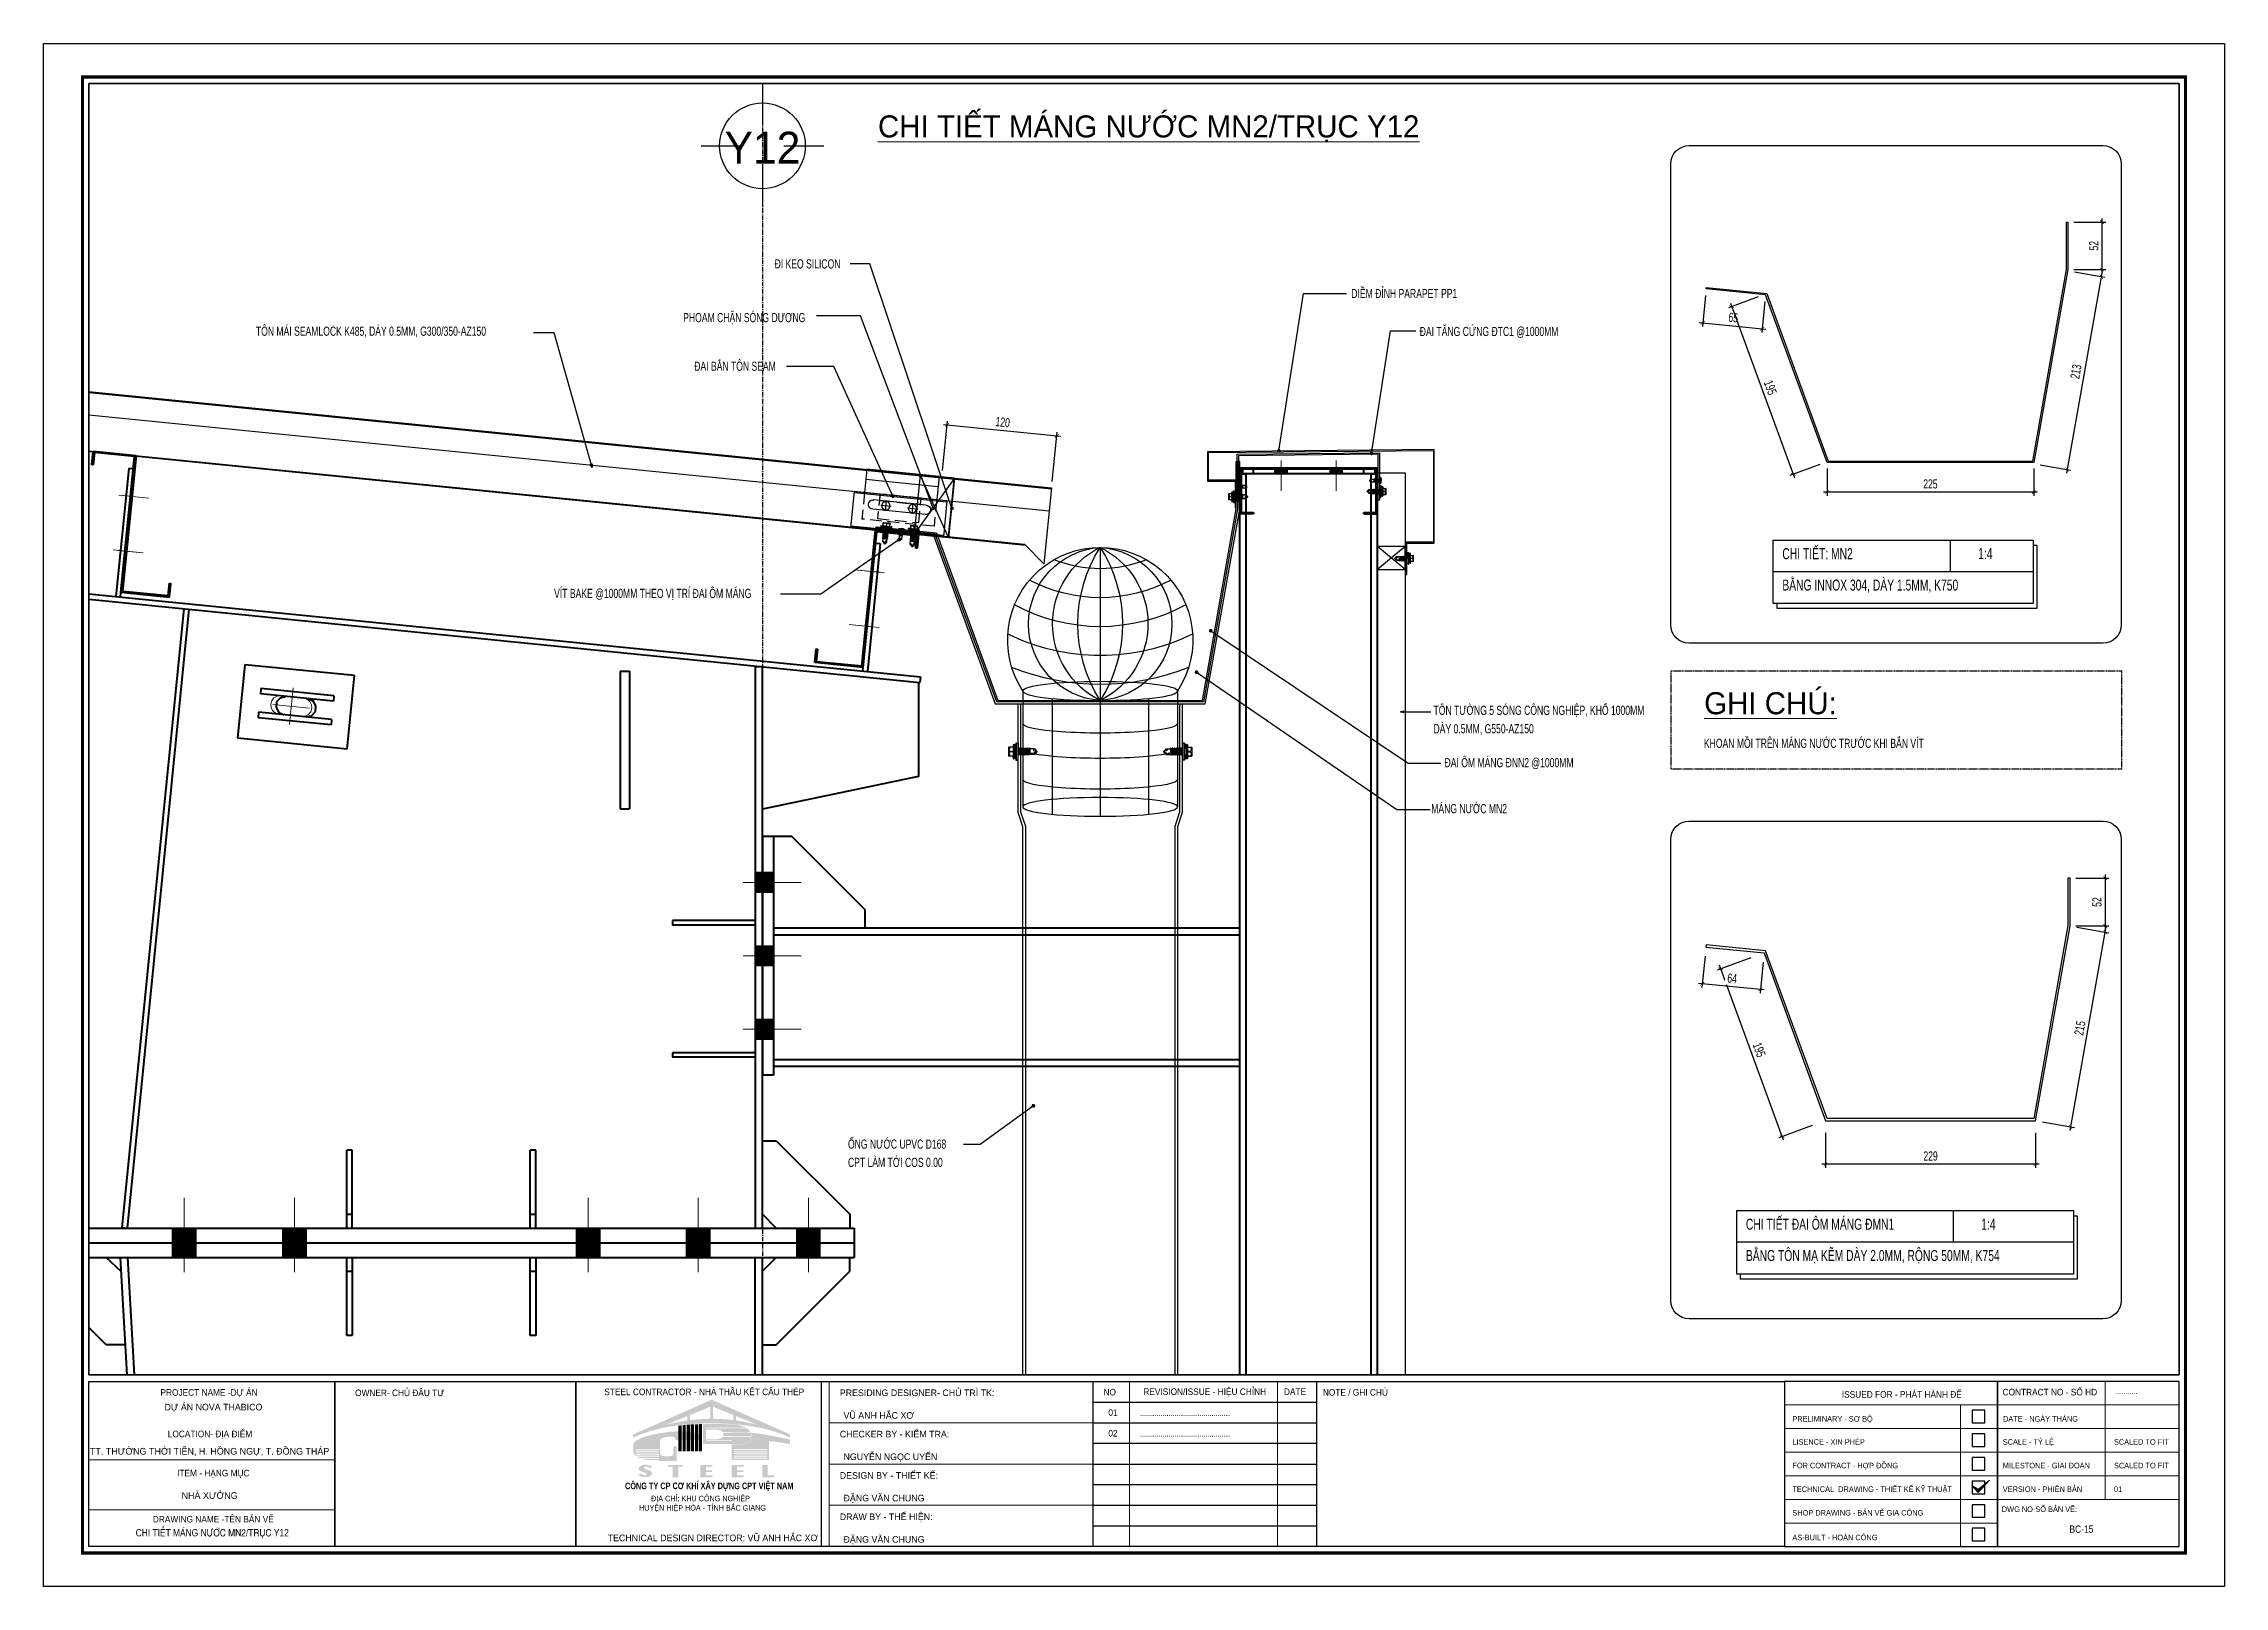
# Model space of a CAD drawing. Header units: inches. Extents: x 2 to 32666, y -5537 to 22.
# Drawn here: x 19024 to 19618, y -4125 to -3705 of the extents above; entities that cross this region are included whole.
import ezdxf
from ezdxf.enums import TextEntityAlignment as Align

# ---------------------------------------------------------------- set-up
doc = ezdxf.new("R2010")
doc.units = ezdxf.units.IN
doc.header["$MEASUREMENT"] = 0
for name, pattern in [('CENTER', [2, 1.25, -0.25, 0.25, -0.25]), ('DASHED2', [0.375, 0.25, -0.125]), ('HIDDEN', [0.375, 0.25, -0.125]), ('HIDDEN2', [4.7625, 3.175, -1.5875])]:
    doc.linetypes.add(name, pattern=pattern)
doc.layers.get('Defpoints').update_dxf_attribs({"lineweight": 9})
for name, color, linetype in [('1', 1, 'Continuous'), ('2', 2, 'Continuous'), ('251', 251, 'Continuous'), ('3', 3, 'Continuous'), ('4', 4, 'Continuous'), ('6', 6, 'Continuous'), ('7', 7, 'Continuous'), ('8', 8, 'Continuous'), ('9', 9, 'Continuous'), ('BAO KHUNG', 31, 'Continuous'), ('DIM', 8, 'Continuous'), ('Fast RSQ_A2 Frame$0$Khung ten', 4, 'Continuous'), ('Kyhieu', 7, 'Continuous'), ('NET IN', 3, 'Continuous'), ('STRUCTURE', 1, 'Continuous'), ('Tim truc', 8, 'Continuous')]:
    doc.layers.add(name, color=color, linetype=linetype)
for name, color, linetype, lineweight in [('2H-vua', 2, 'Continuous', 20), ('_TEXT', 3, 'Continuous', 13), ('DETAIL$0$S-Dim', 8, 'Continuous', 20), ('DETAIL$0$S-Hatch', 8, 'Continuous', 13), ('S-Hatch', 8, 'Continuous', 9)]:
    doc.layers.add(name, color=color, linetype=linetype, lineweight=lineweight)
doc.layers.add('Cover text', color=7, linetype='Continuous', true_color=0x52370f)
doc.styles.add('ARIAL-H', font='Vharial.ttf', dxfattribs={"width": 0.8})
doc.styles.add('AVO', font='VAVOB.TTF')
doc.styles.add('ST1', font='vnshx.shx', dxfattribs={"width": 0.7})
doc.styles.add('ST1H', font='vnshxh.shx', dxfattribs={"width": 0.7})
doc.styles.add('ST3', font='VHAVANB.TTF')
doc.styles.get("Standard").update_dxf_attribs({"font": 'arial.ttf'})
doc.styles.add('style1', font='VHAVAN.TTF')
doc.styles.add('STYLE2', font='VHAVAN.TTF')
doc.styles.add('TIEU DE', font='Vharialn.ttf')
doc.dimstyles.new('3', dxfattribs={"dimtxt": 2.5, "dimasz": 1, "dimexe": 1, "dimexo": 0, "dimgap": 1, "dimtad": 1, "dimdec": 0, "dimlfac": 3, "dimzin": 0, "dimdsep": 46, "dimtxsty": 'ST1', "dimblk": 'ARCHTICK', "dimcen": 1, "dimdle": 1, "dimclrd": 8, "dimclre": 8, "dimclrt": 3, "dimadec": 0, "dimazin": 0, "dimtfac": 1, "dimtdec": 0, "dimtix": 1, "dimtofl": 0, "dimtmove": 1, "dimatfit": 3, "dimldrblk": 'DOT', "dimfxl": 0.18, "dimtfill": 1, "dimtolj": 1, "dimtzin": 0, "dimlwd": -1, "dimlwe": -1, "dimarcsym": 2})
doc.dimstyles.new('4', dxfattribs={"dimtxt": 2.5, "dimasz": 1, "dimexe": 1, "dimexo": 0, "dimgap": 1, "dimtad": 1, "dimdec": 0, "dimlfac": 4, "dimzin": 0, "dimdsep": 46, "dimtxsty": 'ST1', "dimblk": 'ARCHTICK', "dimcen": 1, "dimdle": 1, "dimclrd": 8, "dimclre": 8, "dimclrt": 3, "dimadec": 0, "dimazin": 0, "dimtfac": 1, "dimtdec": 0, "dimtix": 1, "dimtmove": 1, "dimatfit": 3, "dimldrblk": 'OPEN30', "dimfxl": 0.18, "dimtfill": 1, "dimtolj": 1, "dimtzin": 0, "dimlwd": -1, "dimlwe": -1, "dimarcsym": 2})

msp = doc.modelspace()

# ---------------------------------------------------------------- texts
at = {"layer": '3', "style": 'ST1H', "width": 0.7}
for s, p in [('®i keo silicon', (19222.8668, -3765.7363)), ('diÒm ®Ønh parapet pp1', (19379.9492, -3773.8005)), ('phoam chÆn SãNG D¦¥NG', (19197.9802, -3780.3516)), ('t«n m¸i seamlock k485, dµy 0.5mm, g300/350-az150', (19081.5923, -3784.0568)), ('®ai t¨ng cøng ®tc1 @1000mm', (19398.5963, -3784.1302)), ('®ai b¾n t«n seam', (19200.9824, -3793.592)), ('vÝt bake @1000mm theo vÞ trÝ ®ai «m m¸ng', (19162.8101, -3855.4513)), ('t«n t\xadêng 5 sãng c«ng nghiÖp, khæ 1000mm', (19402.3514, -3887.2678)), ('dµy 0.5mm, g550-az150', (19402.3514, -3892.2941)), ('®ai «m m¸ng ®nn2 @1000MM', (19405.3566, -3901.5178)), ('m¸ng n\xadíc mn2', (19401.7326, -3914.0461)), ('èNG N¦íC UPVC D168', (19242.863, -4005.3725)), ('CPT LµM TíI COS 0.00', (19242.863, -4010.3469))]:
    msp.add_text(s, height=2.5, dxfattribs=at).set_placement(p)
at = {"layer": '6', "style": 'ST1H', "width": 0.7}
msp.add_text('khoan måi trªn m¸ng n\xadíc tr\xadíc khi b¾n vÝt', height=2.5, dxfattribs=at).set_placement((19475.9985, -3896.2604))
at = {"layer": '_TEXT', "style": 'ST3'}
for s, p in [('%%Uchi tiÕt m¸ng n\xadíc mn2/trôc y12', (19251.0302, -3730.057)), ('%%Ughi chó:', (19476.0713, -3887.0974))]:
    msp.add_text(s, height=6, dxfattribs=at).set_placement(p)
at = {"layer": 'Kyhieu', "color": 3, "ltscale": 10, "style": 'AVO'}
msp.add_text('Y12', height=8.66667, dxfattribs=at).set_placement((19219.5791, -3732.8398), align=Align.MIDDLE_CENTER)

# ---------------------------------------------------------------- blocks, each defined once
blk = doc.blocks.new('DETAIL$0$MARK')
at = {"layer": 'DETAIL$0$S-Hatch', "linetype": 'Continuous'}
h = blk.add_hatch(dxfattribs=at)
h.set_pattern_fill('ANSI31', color=256, scale=50, style=0)
h.paths.add_polyline_path([(1667850, -1156933), (1667909, -1156997), (1668012, -1156885), (1667913, -1156967)])
at = {"layer": 'DETAIL$0$S-Dim', "linetype": 'Continuous'}
blk.add_lwpolyline([(1667850, -1156933), (1667909, -1156997), (1668012, -1156885), (1667913, -1156967), (1667850, -1156933)], dxfattribs=at)
blk = doc.blocks.new('logo cpt')
at = {"layer": '2H-vua', "ltscale": 2}
h = blk.add_hatch(color=1, dxfattribs=at)
h.dxf.hatch_style = 1
edge = h.paths.add_edge_path()
edge.add_line((0, 0), (-59.3, -26.2))
edge.add_spline(control_points=[(-59.3, -26.2), (-59.3, -26.2), (-59.4, -26.2), (-59.4, -26.3), (-59.4, -26.3)], knot_values=[0, 0, 0, 0, 0.090528, 0.18293, 0.18293, 0.18293, 0.18293], degree=3, periodic=0)
edge.add_line((-59.4, -26.3), (-59.4, -28.4))
edge.add_spline(control_points=[(-59.4, -28.4), (-59.4, -28.4), (-59.4, -28.5), (-59.3, -28.5), (-59.3, -28.6), (-59.2, -28.5), (-59.2, -28.5)], knot_values=[0, 0, 0, 0, 0.068206, 0.126958, 0.189177, 0.244498, 0.244498, 0.244498, 0.244498], degree=3, periodic=0)
edge.add_line((-59.2, -28.5), (-57.4, -27.7))
edge.add_line((-57.4, -27.7), (-56, -27.2))
edge.add_line((-56, -27.2), (-54.9, -26.7))
edge.add_line((-54.9, -26.7), (-53.9, -26.3))
edge.add_line((-53.9, -26.3), (-52.4, -25.8))
edge.add_line((-52.4, -25.8), (-50.2, -25))
edge.add_line((-50.2, -25), (-49, -24.6))
edge.add_line((-49, -24.6), (-48, -24.2))
edge.add_line((-48, -24.2), (-46.2, -23.7))
edge.add_line((-46.2, -23.7), (-44.7, -23.2))
edge.add_line((-44.7, -23.2), (-43, -22.8))
edge.add_spline(control_points=[(-43, -22.8), (-40.8, -22.2), (-35.1, -20.8), (-24.5, -19.2), (-12.3, -18), (-3.7, -17.9), (0, -17.8)], knot_values=[0, 0, 0, 0, 6.689632, 17.790922, 32.231173, 43.398154, 43.398154, 43.398154, 43.398154], degree=3, periodic=0)
edge.add_spline(control_points=[(0, -17.8), (3.7, -17.9), (12.3, -18), (24.5, -19.2), (35.1, -20.8), (40.8, -22.2), (43, -22.8)], knot_values=[0, 0, 0, 0, 11.166981, 25.607232, 36.708522, 43.398154, 43.398154, 43.398154, 43.398154], degree=3, periodic=0)
edge.add_line((43, -22.8), (44.7, -23.2))
edge.add_line((44.7, -23.2), (46.2, -23.7))
edge.add_line((46.2, -23.7), (48, -24.2))
edge.add_line((48, -24.2), (49, -24.6))
edge.add_line((49, -24.6), (50.2, -25))
edge.add_line((50.2, -25), (52.4, -25.8))
edge.add_line((52.4, -25.8), (53.9, -26.3))
edge.add_line((53.9, -26.3), (54.9, -26.7))
edge.add_line((54.9, -26.7), (56, -27.2))
edge.add_line((56, -27.2), (57.4, -27.7))
edge.add_line((57.4, -27.7), (59.2, -28.5))
edge.add_spline(control_points=[(59.2, -28.5), (59.2, -28.5), (59.3, -28.6), (59.3, -28.5), (59.4, -28.5), (59.4, -28.4), (59.4, -28.4)], knot_values=[0, 0, 0, 0, 0.055322, 0.11754, 0.176292, 0.244498, 0.244498, 0.244498, 0.244498], degree=3, periodic=0)
edge.add_line((59.4, -28.4), (59.4, -26.3))
edge.add_spline(control_points=[(59.4, -26.3), (59.4, -26.3), (59.4, -26.2), (59.3, -26.2), (59.3, -26.2)], knot_values=[0, 0, 0, 0, 0.092401, 0.18293, 0.18293, 0.18293, 0.18293], degree=3, periodic=0)
edge.add_line((59.3, -26.2), (0, 0))
edge = h.paths.add_edge_path(flags=16)
edge.add_line((1, -5.3), (16.5, -11.6))
edge.add_line((16.5, -11.6), (16.5, -15.4))
edge.add_spline(control_points=[(16.5, -15.4), (13.9, -15.1), (8.7, -14.6), (3.5, -14.5), (1, -14.4)], knot_values=[18.676889, 18.676889, 18.676889, 18.676889, 26.68916, 34.246708, 34.246708, 34.246708, 34.246708], degree=3, periodic=0)
edge.add_line((1, -14.4), (1, -5.3))
edge = h.paths.add_edge_path(flags=16)
edge.add_line((-1, -5.3), (-1, -14.4))
edge.add_spline(control_points=[(-1, -14.4), (-3.5, -14.5), (-8.7, -14.6), (-13.9, -15.1), (-16.5, -15.4)], knot_values=[18.676889, 18.676889, 18.676889, 18.676889, 26.234437, 34.246708, 34.246708, 34.246708, 34.246708], degree=3, periodic=0)
edge.add_line((-16.5, -15.4), (-16.5, -11.6))
edge.add_line((-16.5, -11.6), (-1, -5.3))
edge = h.paths.add_edge_path(flags=16)
edge.add_line((18.5, -12.4), (34.8, -19))
edge.add_spline(control_points=[(34.8, -19), (32.4, -18.4), (27, -17), (21.5, -16.1), (18.5, -15.7)], knot_values=[0, 0, 0, 0, 7.661393, 16.695244, 16.695244, 16.695244, 16.695244], degree=3, periodic=0)
edge.add_line((18.5, -15.7), (18.5, -12.4))
edge = h.paths.add_edge_path(flags=16)
edge.add_line((-18.5, -12.4), (-18.5, -15.7))
edge.add_spline(control_points=[(-18.5, -15.7), (-21.5, -16.1), (-27, -17), (-32.4, -18.4), (-34.8, -19)], knot_values=[0, 0, 0, 0, 9.033851, 16.695244, 16.695244, 16.695244, 16.695244], degree=3, periodic=0)
edge.add_line((-34.8, -19), (-18.5, -12.4))
at = {"layer": '2H-vua', "ltscale": 2, "true_color": 0x0000bd}
h = blk.add_hatch(color=172, dxfattribs=at)
h.dxf.hatch_style = 1
edge = h.paths.add_edge_path()
edge.add_line((-26.5, -35.3), (-29, -35.3))
edge.add_line((-29, -35.3), (-29, -39.8))
edge.add_spline(control_points=[(-29, -39.8), (-29, -40.1), (-29, -40.5), (-29.1, -41.2), (-29.3, -41.8), (-29.8, -42.3), (-30.5, -42.5), (-31.2, -42.7), (-31.9, -42.7), (-32.8, -42.8), (-33.8, -42.9), (-34.9, -42.9), (-35.9, -42.8), (-36.8, -42.6), (-37.5, -42.3), (-38.1, -41.9), (-38.5, -41.4), (-38.8, -40.9), (-38.8, -40.5), (-38.8, -40.3), (-38.9, -40.2)], knot_values=[0, 0, 0, 0, 0.679106, 1.416411, 1.991685, 2.486653, 3.449332, 4.04487, 4.779635, 5.6579, 6.651397, 7.82701, 9.009902, 9.65126, 10.433258, 11.240547, 11.77736, 12.501996, 12.886685, 13.084173, 13.084173, 13.084173, 13.084173], degree=3, periodic=0)
edge.add_line((-38.9, -40.2), (-39.2, -31.8))
edge.add_spline(control_points=[(-39.2, -31.8), (-39.2, -31.6), (-39.2, -31.3), (-39.1, -30.8), (-39, -30.5), (-38.7, -29.8), (-37.7, -29.1), (-35.9, -28.4), (-33.9, -28.1), (-32, -27.9), (-30.8, -27.9), (-29.8, -28), (-29.2, -28.1), (-28.6, -28.2), (-28.2, -28.6), (-27.8, -28.8), (-27.6, -29.2), (-27.4, -29.5), (-27.4, -29.8), (-27.4, -30.1), (-27.5, -30.3), (-27.5, -30.4)], knot_values=[0, 0, 0, 0, 0.639974, 0.927001, 1.315485, 1.784934, 3.04414, 4.896322, 7.542101, 8.98199, 10.633425, 11.259738, 11.786572, 12.490614, 12.976547, 13.417104, 13.795301, 14.182315, 14.521901, 14.772084, 15.08434, 15.08434, 15.08434, 15.08434], degree=3, periodic=0)
edge.add_line((-27.5, -30.4), (-25.1, -30.4))
edge.add_spline(control_points=[(-25.1, -30.4), (-25.1, -28.2), (-25.1, -26.1), (-25.1, -24)], knot_values=[1.660641, 1.660641, 1.660641, 1.660641, 2.000673, 2.000673, 2.000673, 2.000673], weights=[1, 1, 1, 1], degree=3, periodic=0)
edge.add_spline(control_points=[(-25.1, -24), (-25.9, -24), (-28.9, -24), (-33.6, -24.4), (-40.9, -25.6), (-48.3, -27), (-54.8, -29.4), (-57.8, -31.5), (-58.7, -32.6), (-58.9, -32.9)], knot_values=[0, 0, 0, 0, 2.488239, 8.970845, 14.111923, 24.664854, 31.502662, 34.620973, 35.647344, 35.647344, 35.647344, 35.647344], degree=3, periodic=0)
edge.add_spline(control_points=[(-58.9, -32.9), (-59, -33.1), (-59.1, -33.4), (-59.2, -33.8), (-59.2, -33.9)], knot_values=[0, 0, 0, 0, 0.649396, 1.111903, 1.111903, 1.111903, 1.111903], degree=3, periodic=0)
edge.add_line((-59.2, -33.9), (-59.2, -39.7))
edge.add_spline(control_points=[(-59.2, -39.7), (-59.1, -40.2), (-58.8, -41.3), (-57.9, -42), (-57.5, -42.3)], knot_values=[0, 0, 0, 0, 1.615996, 3.213839, 3.213839, 3.213839, 3.213839], degree=3, periodic=0)
edge.add_line((-57.5, -42.3), (-39.9, -42.3))
edge.add_line((-39.9, -42.3), (-39.9, -43.1))
edge.add_line((-39.9, -43.1), (-56.6, -43.1))
edge.add_spline(control_points=[(-56.6, -43.1), (-56.1, -43.5), (-55.6, -43.8), (-55, -44)], knot_values=[4.464767, 4.464767, 4.464767, 4.464767, 6.233584, 6.233584, 6.233584, 6.233584], degree=3, periodic=0)
edge.add_line((-55, -44), (-39.9, -44))
edge.add_line((-39.9, -44), (-39.9, -44.8))
edge.add_line((-39.9, -44.8), (-52.7, -44.8))
edge.add_spline(control_points=[(-52.7, -44.8), (-52.1, -45), (-50.8, -45.4), (-49.5, -45.5), (-48.8, -45.6)], knot_values=[0, 0, 0, 0, 1.969376, 3.947208, 3.947208, 3.947208, 3.947208], degree=3, periodic=0)
edge.add_line((-48.8, -45.6), (-40, -45.6))
edge.add_line((-40, -45.6), (-40, -46.3))
edge.add_line((-40, -46.3), (-26.5, -46.3))
edge.add_line((-26.5, -46.3), (-26.5, -35.3))
h.paths.add_polyline_path([(-39.9, -41.5), (-57.6, -41.5), (-57.6, -40.7), (-39.9, -40.7)], flags=16)
h.paths.add_polyline_path([(-39.9, -39.9), (-57.6, -39.9), (-57.6, -39.1), (-39.9, -39.1)], flags=16)
h.paths.add_polyline_path([(-39.9, -38.2), (-57.6, -38.2), (-57.6, -37.4), (-39.9, -37.4)], flags=16)
edge = h.paths.add_edge_path()
edge.add_spline(control_points=[(-22, -30.4), (-22, -28.3), (-22, -26.2), (-22, -24)], knot_values=[1.658755, 1.658755, 1.658755, 1.658755, 1.987897, 1.987897, 1.987897, 1.987897], weights=[1, 1, 1, 1], degree=3, periodic=0)
edge.add_spline(control_points=[(-22, -24), (-22.1, -24), (-22.4, -24), (-22.6, -24), (-22.7, -24)], knot_values=[38.051452, 38.051452, 38.051452, 38.051452, 38.385889, 38.719297, 38.719297, 38.719297, 38.719297], degree=3, periodic=0)
edge.add_spline(control_points=[(-22.7, -24), (-22.7, -26.1), (-22.7, -28.3), (-22.7, -30.4)], knot_values=[0.65234, 0.65234, 0.65234, 0.65234, 0.984869, 0.984869, 0.984869, 0.984869], weights=[1, 1, 1, 1], degree=3, periodic=0)
edge.add_line((-22.7, -30.4), (-22, -30.4))
edge = h.paths.add_edge_path()
edge.add_spline(control_points=[(-18.9, -27.3), (-18.9, -26.3), (-18.9, -25.2), (-18.9, -24.2)], knot_values=[1.815146, 1.815146, 1.815146, 1.815146, 1.972104, 1.972104, 1.972104, 1.972104], weights=[1, 1, 1, 1], degree=3, periodic=0)
edge.add_spline(control_points=[(-18.9, -24.2), (-19.2, -24.2), (-19.4, -24.1), (-19.6, -24.1)], knot_values=[41.123651, 41.123651, 41.123651, 41.123651, 41.826885, 41.826885, 41.826885, 41.826885], degree=3, periodic=0)
edge.add_spline(control_points=[(-19.6, -24.1), (-19.6, -26.2), (-19.6, -28.3), (-19.6, -30.4)], knot_values=[0.650819, 0.650819, 0.650819, 0.650819, 0.970014, 0.970014, 0.970014, 0.970014], weights=[1, 1, 1, 1], degree=3, periodic=0)
edge.add_line((-19.6, -30.4), (-18.9, -30.4))
edge.add_spline(control_points=[(-18.9, -30.4), (-18.9, -29.4), (-18.9, -28.3), (-18.9, -27.3)], knot_values=[1.657232, 1.657232, 1.657232, 1.657232, 1.815146, 1.815146, 1.815146, 1.815146], weights=[1, 1, 1, 1], degree=3, periodic=0)
edge = h.paths.add_edge_path()
edge.add_spline(control_points=[(-15.8, -27.5), (-15.8, -26.5), (-15.8, -25.5), (-15.8, -24.5)], knot_values=[1.804407, 1.804407, 1.804407, 1.804407, 1.950128, 1.950128, 1.950128, 1.950128], weights=[1, 1, 1, 1], degree=3, periodic=0)
edge.add_spline(control_points=[(-15.8, -24.5), (-15.9, -24.5), (-15.9, -24.5), (-15.9, -24.5)], knot_values=[44.85263, 44.85263, 44.85263, 44.85263, 44.946366, 44.946366, 44.946366, 44.946366], degree=3, periodic=0)
edge.add_spline(control_points=[(-15.9, -24.5), (-15.9, -24.5), (-16.1, -24.5), (-16.3, -24.4), (-16.5, -24.4)], knot_values=[44.245123, 44.245123, 44.245123, 44.245123, 44.297839, 44.85263, 44.85263, 44.85263, 44.85263], degree=3, periodic=0)
edge.add_spline(control_points=[(-16.5, -24.4), (-16.5, -24.7), (-16.5, -25), (-16.5, -25.3)], knot_values=[0.905266, 0.905266, 0.905266, 0.905266, 0.949016, 0.949016, 0.949016, 0.949016], weights=[1, 1, 1, 1], degree=3, periodic=0)
edge.add_spline(control_points=[(-16.5, -25.3), (-16.5, -27), (-16.5, -28.7), (-16.5, -30.4)], knot_values=[0.6495, 0.6495, 0.6495, 0.6495, 0.905266, 0.905266, 0.905266, 0.905266], weights=[1, 1, 1, 1], degree=3, periodic=0)
edge.add_line((-16.5, -30.4), (-15.8, -30.4))
edge.add_spline(control_points=[(-15.8, -30.4), (-15.8, -29.9), (-15.8, -29.5), (-15.8, -29.1)], knot_values=[1.656067, 1.656067, 1.656067, 1.656067, 1.723738, 1.723738, 1.723738, 1.723738], weights=[1, 1, 1, 1], degree=3, periodic=0)
edge.add_spline(control_points=[(-15.8, -29.1), (-15.8, -28.5), (-15.8, -28), (-15.8, -27.5)], knot_values=[1.723738, 1.723738, 1.723738, 1.723738, 1.804404, 1.804404, 1.804404, 1.804404], weights=[1, 1, 1, 1], degree=3, periodic=0)
edge.add_spline(control_points=[(-15.8, -27.5), (-15.8, -27.5), (-15.8, -27.5), (-15.8, -27.5)], knot_values=[1.804404, 1.804404, 1.804404, 1.804404, 1.804407, 1.804407, 1.804407, 1.804407], weights=[1, 1, 1, 1], degree=3, periodic=0)
edge = h.paths.add_edge_path()
edge.add_spline(control_points=[(-12.7, -28), (-12.7, -27), (-12.7, -26.1), (-12.7, -25.1)], knot_values=[1.776179, 1.776179, 1.776179, 1.776179, 1.920589, 1.920589, 1.920589, 1.920589], weights=[1, 1, 1, 1], degree=3, periodic=0)
edge.add_spline(control_points=[(-12.7, -25.1), (-13, -25), (-13.2, -25), (-13.4, -24.9)], knot_values=[47.389322, 47.389322, 47.389322, 47.389322, 48.075391, 48.075391, 48.075391, 48.075391], degree=3, periodic=0)
edge.add_spline(control_points=[(-13.4, -24.9), (-13.4, -24.9), (-13.4, -24.9), (-13.4, -24.9)], knot_values=[47.389171, 47.389171, 47.389171, 47.389171, 47.389322, 47.389322, 47.389322, 47.389322], degree=3, periodic=0)
edge.add_spline(control_points=[(-13.4, -24.9), (-13.4, -25.4), (-13.4, -25.8), (-13.4, -26.3)], knot_values=[0.854166, 0.854166, 0.854166, 0.854166, 0.920674, 0.920674, 0.920674, 0.920674], weights=[1, 1, 1, 1], degree=3, periodic=0)
edge.add_spline(control_points=[(-13.4, -26.3), (-13.4, -26.6), (-13.4, -26.8), (-13.4, -27.1)], knot_values=[0.813011, 0.813011, 0.813011, 0.813011, 0.854166, 0.854166, 0.854166, 0.854166], weights=[1, 1, 1, 1], degree=3, periodic=0)
edge.add_spline(control_points=[(-13.4, -27.1), (-13.4, -27.3), (-13.4, -27.5), (-13.4, -27.7)], knot_values=[0.785786, 0.785786, 0.785786, 0.785786, 0.813011, 0.813011, 0.813011, 0.813011], weights=[1, 1, 1, 1], degree=3, periodic=0)
edge.add_spline(control_points=[(-13.4, -27.7), (-13.4, -28.6), (-13.4, -29.5), (-13.4, -30.4)], knot_values=[0.649905, 0.649905, 0.649905, 0.649905, 0.785786, 0.785786, 0.785786, 0.785786], weights=[1, 1, 1, 1], degree=3, periodic=0)
edge.add_spline(control_points=[(-13.4, -30.4), (-13.4, -30.4), (-13.4, -30.4), (-13.4, -30.4)], knot_values=[0.648777, 0.648777, 0.648777, 0.648777, 0.649905, 0.649905, 0.649905, 0.649905], weights=[1, 1, 1, 1], degree=3, periodic=0)
edge.add_line((-13.4, -30.4), (-12.7, -30.4))
edge.add_spline(control_points=[(-12.7, -30.4), (-12.7, -30), (-12.7, -29.7), (-12.7, -29.3)], knot_values=[1.655439, 1.655439, 1.655439, 1.655439, 1.710581, 1.710581, 1.710581, 1.710581], weights=[1, 1, 1, 1], degree=3, periodic=0)
edge.add_spline(control_points=[(-12.7, -29.3), (-12.7, -29), (-12.7, -28.8), (-12.7, -28.5)], knot_values=[1.710581, 1.710581, 1.710581, 1.710581, 1.752409, 1.752409, 1.752409, 1.752409], weights=[1, 1, 1, 1], degree=3, periodic=0)
edge.add_spline(control_points=[(-12.7, -28.5), (-12.7, -28.3), (-12.7, -28.2), (-12.7, -28)], knot_values=[1.752409, 1.752409, 1.752409, 1.752409, 1.776179, 1.776179, 1.776179, 1.776179], weights=[1, 1, 1, 1], degree=3, periodic=0)
edge = h.paths.add_edge_path()
edge.add_spline(control_points=[(-9.7, -25.8), (-9.8, -25.8), (-10, -25.7), (-10.2, -25.6), (-10.3, -25.6)], knot_values=[0, 0, 0, 0, 0.271115, 0.703489, 0.703489, 0.703489, 0.703489], degree=3, periodic=0)
edge.add_spline(control_points=[(-10.3, -25.6), (-10.3, -25.8), (-10.3, -26), (-10.3, -26.3)], knot_values=[0.854515, 0.854515, 0.854515, 0.854515, 0.88662, 0.88662, 0.88662, 0.88662], weights=[1, 1, 1, 1], degree=3, periodic=0)
edge.add_spline(control_points=[(-10.3, -26.3), (-10.3, -26.3), (-10.3, -26.3), (-10.3, -26.4)], knot_values=[0.848481, 0.848481, 0.848481, 0.848481, 0.854515, 0.854515, 0.854515, 0.854515], weights=[1, 1, 1, 1], degree=3, periodic=0)
edge.add_spline(control_points=[(-10.3, -26.4), (-10.3, -26.7), (-10.3, -27.1), (-10.3, -27.5)], knot_values=[0.794629, 0.794629, 0.794629, 0.794629, 0.848481, 0.848481, 0.848481, 0.848481], weights=[1, 1, 1, 1], degree=3, periodic=0)
edge.add_spline(control_points=[(-10.3, -27.5), (-10.3, -28.5), (-10.3, -29.4), (-10.3, -30.4)], knot_values=[0.64839, 0.64839, 0.64839, 0.64839, 0.794629, 0.794629, 0.794629, 0.794629], weights=[1, 1, 1, 1], degree=3, periodic=0)
edge.add_line((-10.3, -30.4), (-9.7, -30.4))
edge.add_spline(control_points=[(-9.7, -30.4), (-9.7, -30.3), (-9.7, -30.2), (-9.7, -30.1)], knot_values=[1.654916, 1.654916, 1.654916, 1.654916, 1.670697, 1.670697, 1.670697, 1.670697], weights=[1, 1, 1, 1], degree=3, periodic=0)
edge.add_spline(control_points=[(-9.7, -30.1), (-9.7, -29.3), (-9.7, -28.6), (-9.7, -27.8)], knot_values=[1.670697, 1.670697, 1.670697, 1.670697, 1.782814, 1.782814, 1.782814, 1.782814], weights=[1, 1, 1, 1], degree=3, periodic=0)
edge.add_spline(control_points=[(-9.7, -27.8), (-9.7, -27.2), (-9.7, -26.5), (-9.7, -25.8)], knot_values=[1.782814, 1.782814, 1.782814, 1.782814, 1.882275, 1.882275, 1.882275, 1.882275], weights=[1, 1, 1, 1], degree=3, periodic=0)
at = {"layer": '2H-vua', "ltscale": 2}
h = blk.add_hatch(color=1, dxfattribs=at)
h.dxf.hatch_style = 1
edge = h.paths.add_edge_path()
edge.add_spline(control_points=[(-22.7, -30.4), (-22.7, -28.3), (-22.7, -26.1), (-22.7, -24)], knot_values=[0.65234, 0.65234, 0.65234, 0.65234, 0.984869, 0.984869, 0.984869, 0.984869], weights=[1, 1, 1, 1], degree=3, periodic=0)
edge.add_spline(control_points=[(-22.7, -24), (-22.7, -22.5), (-22.7, -21), (-22.7, -19.5)], knot_values=[0.984869, 0.984869, 0.984869, 0.984869, 1.216541, 1.216541, 1.216541, 1.216541], weights=[1, 1, 1, 1], degree=3, periodic=0)
edge.add_spline(control_points=[(-22.7, -19.5), (-22.7, -19.5), (-22.7, -19.5), (-22.7, -19.5), (-22.8, -19.4), (-22.8, -19.4), (-22.8, -19.4), (-22.8, -19.4)], knot_values=[1.216541, 1.216541, 1.216541, 1.216541, 1.259596, 1.296989, 1.345872, 1.376028, 1.41378, 1.41378, 1.41378, 1.41378], weights=[1, 1, 1, 1, 1, 1, 1, 1], degree=3, periodic=0)
edge.add_line((-22.8, -19.4), (-25, -19.7))
edge.add_spline(control_points=[(-25, -19.7), (-25, -19.7), (-25, -19.8), (-25.1, -19.8), (-25.1, -19.8), (-25.1, -19.9), (-25.1, -19.9)], knot_values=[2.217254, 2.217254, 2.217254, 2.217254, 2.274562, 2.326082, 2.37697, 2.409598, 2.409598, 2.409598, 2.409598], weights=[1, 1, 1, 1, 1, 1, 1], degree=3, periodic=0)
edge.add_spline(control_points=[(-25.1, -19.9), (-25.1, -21.2), (-25.1, -22.6), (-25.1, -24)], knot_values=[2.000673, 2.000673, 2.000673, 2.000673, 2.217254, 2.217254, 2.217254, 2.217254], weights=[1, 1, 1, 1], degree=3, periodic=0)
edge.add_spline(control_points=[(-25.1, -24), (-25.1, -26.1), (-25.1, -28.2), (-25.1, -30.4)], knot_values=[1.660641, 1.660641, 1.660641, 1.660641, 2.000673, 2.000673, 2.000673, 2.000673], weights=[1, 1, 1, 1], degree=3, periodic=0)
edge.add_spline(control_points=[(-25.1, -30.4), (-25.1, -33.2), (-25.1, -36), (-25.1, -38.8)], knot_values=[1.217254, 1.217254, 1.217254, 1.217254, 1.660641, 1.660641, 1.660641, 1.660641], weights=[1, 1, 1, 1], degree=3, periodic=0)
edge.add_spline(control_points=[(-25.1, -38.8), (-25.1, -38.8), (-25.1, -38.8), (-25, -38.9), (-25, -38.9), (-25, -38.9)], knot_values=[1, 1, 1, 1, 1.073403, 1.153898, 1.217254, 1.217254, 1.217254, 1.217254], weights=[1, 1, 1, 1, 1, 1], degree=3, periodic=0)
edge.add_spline(control_points=[(-25, -38.9), (-24.3, -38.9), (-23.5, -38.9), (-22.8, -38.9)], knot_values=[0, 0, 0, 0, 1, 1, 1, 1], weights=[1, 1, 1, 1], degree=3, periodic=0)
edge.add_spline(control_points=[(-22.8, -38.9), (-22.8, -38.9), (-22.8, -38.9), (-22.7, -38.8), (-22.7, -38.8), (-22.7, -38.8)], knot_values=[0, 0, 0, 0, 0.063356, 0.156751, 0.216541, 0.216541, 0.216541, 0.216541], weights=[1, 1, 1, 1, 1, 1], degree=3, periodic=0)
edge.add_spline(control_points=[(-22.7, -38.8), (-22.7, -36), (-22.7, -33.2), (-22.7, -30.4)], knot_values=[0.216541, 0.216541, 0.216541, 0.216541, 0.65234, 0.65234, 0.65234, 0.65234], weights=[1, 1, 1, 1], degree=3, periodic=0)
edge = h.paths.add_edge_path()
edge.add_spline(control_points=[(-19.6, -30.4), (-19.6, -28.3), (-19.6, -26.2), (-19.6, -24.1)], knot_values=[0.650819, 0.650819, 0.650819, 0.650819, 0.970014, 0.970014, 0.970014, 0.970014], weights=[1, 1, 1, 1], degree=3, periodic=0)
edge.add_spline(control_points=[(-19.6, -24.1), (-19.6, -22.5), (-19.6, -20.9), (-19.6, -19.2)], knot_values=[0.970014, 0.970014, 0.970014, 0.970014, 1.216541, 1.216541, 1.216541, 1.216541], weights=[1, 1, 1, 1], degree=3, periodic=0)
edge.add_spline(control_points=[(-19.6, -19.2), (-19.6, -19.2), (-19.6, -19.1), (-19.7, -19.1), (-19.7, -19.1), (-19.7, -19.1), (-19.8, -19.1), (-19.8, -19.1)], knot_values=[1.216541, 1.216541, 1.216541, 1.216541, 1.259596, 1.296989, 1.345872, 1.376028, 1.41378, 1.41378, 1.41378, 1.41378], weights=[1, 1, 1, 1, 1, 1, 1, 1], degree=3, periodic=0)
edge.add_line((-19.8, -19.1), (-21.9, -19.3))
edge.add_spline(control_points=[(-21.9, -19.3), (-21.9, -19.3), (-22, -19.3), (-22, -19.4), (-22, -19.4), (-22, -19.4), (-22, -19.5)], knot_values=[2.217254, 2.217254, 2.217254, 2.217254, 2.274562, 2.326082, 2.37697, 2.409598, 2.409598, 2.409598, 2.409598], weights=[1, 1, 1, 1, 1, 1, 1], degree=3, periodic=0)
edge.add_spline(control_points=[(-22, -19.5), (-22, -21), (-22, -22.5), (-22, -24)], knot_values=[1.987897, 1.987897, 1.987897, 1.987897, 2.217254, 2.217254, 2.217254, 2.217254], weights=[1, 1, 1, 1], degree=3, periodic=0)
edge.add_spline(control_points=[(-22, -24), (-22, -26.2), (-22, -28.3), (-22, -30.4)], knot_values=[1.658755, 1.658755, 1.658755, 1.658755, 1.987897, 1.987897, 1.987897, 1.987897], weights=[1, 1, 1, 1], degree=3, periodic=0)
edge.add_spline(control_points=[(-22, -30.4), (-22, -33.2), (-22, -36), (-22, -38.8)], knot_values=[1.217254, 1.217254, 1.217254, 1.217254, 1.658755, 1.658755, 1.658755, 1.658755], weights=[1, 1, 1, 1], degree=3, periodic=0)
edge.add_spline(control_points=[(-22, -38.8), (-22, -38.8), (-22, -38.8), (-22, -38.9), (-21.9, -38.9), (-21.9, -38.9)], knot_values=[1, 1, 1, 1, 1.073403, 1.153898, 1.217254, 1.217254, 1.217254, 1.217254], weights=[1, 1, 1, 1, 1, 1], degree=3, periodic=0)
edge.add_spline(control_points=[(-21.9, -38.9), (-21.2, -38.9), (-20.5, -38.9), (-19.8, -38.9)], knot_values=[0, 0, 0, 0, 1, 1, 1, 1], weights=[1, 1, 1, 1], degree=3, periodic=0)
edge.add_spline(control_points=[(-19.8, -38.9), (-19.7, -38.9), (-19.7, -38.9), (-19.6, -38.8), (-19.6, -38.8), (-19.6, -38.8)], knot_values=[0, 0, 0, 0, 0.063356, 0.156751, 0.216541, 0.216541, 0.216541, 0.216541], weights=[1, 1, 1, 1, 1, 1], degree=3, periodic=0)
edge.add_spline(control_points=[(-19.6, -38.8), (-19.6, -36), (-19.6, -33.2), (-19.6, -30.4)], knot_values=[0.216541, 0.216541, 0.216541, 0.216541, 0.650819, 0.650819, 0.650819, 0.650819], weights=[1, 1, 1, 1], degree=3, periodic=0)
edge = h.paths.add_edge_path()
edge.add_spline(control_points=[(-16.5, -30.4), (-16.5, -28.4), (-16.5, -26.4), (-16.5, -24.4)], knot_values=[0.6495, 0.6495, 0.6495, 0.6495, 0.949016, 0.949016, 0.949016, 0.949016], weights=[1, 1, 1, 1], degree=3, periodic=0)
edge.add_spline(control_points=[(-16.5, -24.4), (-16.5, -22.6), (-16.5, -20.8), (-16.5, -18.9)], knot_values=[0.949016, 0.949016, 0.949016, 0.949016, 1.216541, 1.216541, 1.216541, 1.216541], weights=[1, 1, 1, 1], degree=3, periodic=0)
edge.add_spline(control_points=[(-16.5, -18.9), (-16.5, -18.9), (-16.5, -18.8), (-16.6, -18.8), (-16.6, -18.8), (-16.6, -18.8), (-16.7, -18.8), (-16.7, -18.8)], knot_values=[1.216541, 1.216541, 1.216541, 1.216541, 1.259596, 1.296989, 1.345872, 1.376028, 1.41378, 1.41378, 1.41378, 1.41378], weights=[1, 1, 1, 1, 1, 1, 1, 1], degree=3, periodic=0)
edge.add_line((-16.7, -18.8), (-18.8, -19))
edge.add_spline(control_points=[(-18.8, -19), (-18.8, -19), (-18.9, -19), (-18.9, -19), (-18.9, -19.1), (-18.9, -19.1), (-18.9, -19.1)], knot_values=[2.217254, 2.217254, 2.217254, 2.217254, 2.274562, 2.326082, 2.37697, 2.409598, 2.409598, 2.409598, 2.409598], weights=[1, 1, 1, 1, 1, 1, 1], degree=3, periodic=0)
edge.add_spline(control_points=[(-18.9, -19.1), (-18.9, -20.8), (-18.9, -22.5), (-18.9, -24.2)], knot_values=[1.972104, 1.972104, 1.972104, 1.972104, 2.217254, 2.217254, 2.217254, 2.217254], weights=[1, 1, 1, 1], degree=3, periodic=0)
edge.add_spline(control_points=[(-18.9, -24.2), (-18.9, -26.3), (-18.9, -28.4), (-18.9, -30.4)], knot_values=[1.657232, 1.657232, 1.657232, 1.657232, 1.972104, 1.972104, 1.972104, 1.972104], weights=[1, 1, 1, 1], degree=3, periodic=0)
edge.add_spline(control_points=[(-18.9, -30.4), (-18.9, -33.2), (-18.9, -36), (-18.9, -38.8)], knot_values=[1.217254, 1.217254, 1.217254, 1.217254, 1.657232, 1.657232, 1.657232, 1.657232], weights=[1, 1, 1, 1], degree=3, periodic=0)
edge.add_spline(control_points=[(-18.9, -38.8), (-18.9, -38.8), (-18.9, -38.8), (-18.8, -38.9), (-18.8, -38.9), (-18.8, -38.9)], knot_values=[1, 1, 1, 1, 1.073403, 1.153898, 1.217254, 1.217254, 1.217254, 1.217254], weights=[1, 1, 1, 1, 1, 1], degree=3, periodic=0)
edge.add_spline(control_points=[(-18.8, -38.9), (-18.1, -38.9), (-17.4, -38.9), (-16.6, -38.9)], knot_values=[0, 0, 0, 0, 1, 1, 1, 1], weights=[1, 1, 1, 1], degree=3, periodic=0)
edge.add_spline(control_points=[(-16.6, -38.9), (-16.6, -38.9), (-16.6, -38.9), (-16.5, -38.8), (-16.5, -38.8), (-16.5, -38.8)], knot_values=[0, 0, 0, 0, 0.063356, 0.156751, 0.216541, 0.216541, 0.216541, 0.216541], weights=[1, 1, 1, 1, 1, 1], degree=3, periodic=0)
edge.add_spline(control_points=[(-16.5, -38.8), (-16.5, -36), (-16.5, -33.2), (-16.5, -30.4)], knot_values=[0.216541, 0.216541, 0.216541, 0.216541, 0.6495, 0.6495, 0.6495, 0.6495], weights=[1, 1, 1, 1], degree=3, periodic=0)
edge = h.paths.add_edge_path()
edge.add_spline(control_points=[(-13.4, -30.4), (-13.4, -26.7), (-13.4, -22.8), (-13.4, -18.7)], knot_values=[0.648777, 0.648777, 0.648777, 0.648777, 1.216541, 1.216541, 1.216541, 1.216541], weights=[1, 1, 1, 1], degree=3, periodic=0)
edge.add_spline(control_points=[(-13.4, -18.7), (-13.4, -18.7), (-13.4, -18.7), (-13.5, -18.6), (-13.5, -18.6), (-13.5, -18.6), (-13.5, -18.6), (-13.6, -18.6)], knot_values=[1.216541, 1.216541, 1.216541, 1.216541, 1.259596, 1.296989, 1.345872, 1.376028, 1.41378, 1.41378, 1.41378, 1.41378], weights=[1, 1, 1, 1, 1, 1, 1, 1], degree=3, periodic=0)
edge.add_line((-13.6, -18.6), (-15.7, -18.7))
edge.add_spline(control_points=[(-15.7, -18.7), (-15.7, -18.7), (-15.8, -18.7), (-15.8, -18.8), (-15.8, -18.8), (-15.8, -18.8), (-15.8, -18.9)], knot_values=[2.217254, 2.217254, 2.217254, 2.217254, 2.274562, 2.326082, 2.37697, 2.409598, 2.409598, 2.409598, 2.409598], weights=[1, 1, 1, 1, 1, 1, 1], degree=3, periodic=0)
edge.add_spline(control_points=[(-15.8, -18.9), (-15.8, -20.8), (-15.8, -22.7), (-15.8, -24.5)], knot_values=[1.950128, 1.950128, 1.950128, 1.950128, 2.217254, 2.217254, 2.217254, 2.217254], weights=[1, 1, 1, 1], degree=3, periodic=0)
edge.add_spline(control_points=[(-15.8, -24.5), (-15.8, -26.5), (-15.8, -28.5), (-15.8, -30.4)], knot_values=[1.656067, 1.656067, 1.656067, 1.656067, 1.950128, 1.950128, 1.950128, 1.950128], weights=[1, 1, 1, 1], degree=3, periodic=0)
edge.add_spline(control_points=[(-15.8, -30.4), (-15.8, -33.2), (-15.8, -36), (-15.8, -38.8)], knot_values=[1.217254, 1.217254, 1.217254, 1.217254, 1.656067, 1.656067, 1.656067, 1.656067], weights=[1, 1, 1, 1], degree=3, periodic=0)
edge.add_spline(control_points=[(-15.8, -38.8), (-15.8, -38.8), (-15.8, -38.8), (-15.7, -38.9), (-15.7, -38.9), (-15.7, -38.9)], knot_values=[1, 1, 1, 1, 1.073403, 1.153898, 1.217254, 1.217254, 1.217254, 1.217254], weights=[1, 1, 1, 1, 1, 1], degree=3, periodic=0)
edge.add_spline(control_points=[(-15.7, -38.9), (-15, -38.9), (-14.3, -38.9), (-13.6, -38.9)], knot_values=[0, 0, 0, 0, 1, 1, 1, 1], weights=[1, 1, 1, 1], degree=3, periodic=0)
edge.add_spline(control_points=[(-13.6, -38.9), (-13.5, -38.9), (-13.5, -38.9), (-13.4, -38.8), (-13.4, -38.8), (-13.4, -38.8)], knot_values=[0, 0, 0, 0, 0.063356, 0.156751, 0.216541, 0.216541, 0.216541, 0.216541], weights=[1, 1, 1, 1, 1, 1], degree=3, periodic=0)
edge.add_spline(control_points=[(-13.4, -38.8), (-13.4, -36), (-13.4, -33.2), (-13.4, -30.4)], knot_values=[0.216541, 0.216541, 0.216541, 0.216541, 0.648777, 0.648777, 0.648777, 0.648777], weights=[1, 1, 1, 1], degree=3, periodic=0)
edge = h.paths.add_edge_path()
edge.add_spline(control_points=[(-10.3, -30.4), (-10.3, -28.8), (-10.3, -27.2), (-10.3, -25.6)], knot_values=[0.648359, 0.648359, 0.648359, 0.648359, 0.88662, 0.88662, 0.88662, 0.88662], weights=[1, 1, 1, 1], degree=3, periodic=0)
edge.add_spline(control_points=[(-10.3, -25.6), (-10.3, -23.3), (-10.3, -21), (-10.3, -18.6)], knot_values=[0.88662, 0.88662, 0.88662, 0.88662, 1.216541, 1.216541, 1.216541, 1.216541], weights=[1, 1, 1, 1], degree=3, periodic=0)
edge.add_spline(control_points=[(-10.3, -18.6), (-10.3, -18.6), (-10.4, -18.6), (-10.4, -18.5), (-10.4, -18.5), (-10.4, -18.5), (-10.5, -18.5), (-10.5, -18.5)], knot_values=[1.216541, 1.216541, 1.216541, 1.216541, 1.259596, 1.296989, 1.345872, 1.376028, 1.41378, 1.41378, 1.41378, 1.41378], weights=[1, 1, 1, 1, 1, 1, 1, 1], degree=3, periodic=0)
edge.add_line((-10.5, -18.5), (-12.6, -18.6))
edge.add_spline(control_points=[(-12.6, -18.6), (-12.6, -18.6), (-12.7, -18.6), (-12.7, -18.6), (-12.7, -18.7), (-12.7, -18.7), (-12.7, -18.7)], knot_values=[2.217254, 2.217254, 2.217254, 2.217254, 2.274562, 2.326082, 2.37697, 2.409598, 2.409598, 2.409598, 2.409598], weights=[1, 1, 1, 1, 1, 1, 1], degree=3, periodic=0)
edge.add_spline(control_points=[(-12.7, -18.7), (-12.7, -20.9), (-12.7, -23), (-12.7, -25.1)], knot_values=[1.920589, 1.920589, 1.920589, 1.920589, 2.217254, 2.217254, 2.217254, 2.217254], weights=[1, 1, 1, 1], degree=3, periodic=0)
edge.add_spline(control_points=[(-12.7, -25.1), (-12.7, -26.9), (-12.7, -28.7), (-12.7, -30.4)], knot_values=[1.655439, 1.655439, 1.655439, 1.655439, 1.920589, 1.920589, 1.920589, 1.920589], weights=[1, 1, 1, 1], degree=3, periodic=0)
edge.add_spline(control_points=[(-12.7, -30.4), (-12.7, -33.2), (-12.7, -36), (-12.7, -38.8)], knot_values=[1.217254, 1.217254, 1.217254, 1.217254, 1.655439, 1.655439, 1.655439, 1.655439], weights=[1, 1, 1, 1], degree=3, periodic=0)
edge.add_spline(control_points=[(-12.7, -38.8), (-12.7, -38.8), (-12.7, -38.8), (-12.7, -38.9), (-12.6, -38.9), (-12.6, -38.9)], knot_values=[1, 1, 1, 1, 1.073403, 1.153898, 1.217254, 1.217254, 1.217254, 1.217254], weights=[1, 1, 1, 1, 1, 1], degree=3, periodic=0)
edge.add_spline(control_points=[(-12.6, -38.9), (-11.9, -38.9), (-11.2, -38.9), (-10.5, -38.9)], knot_values=[0, 0, 0, 0, 1, 1, 1, 1], weights=[1, 1, 1, 1], degree=3, periodic=0)
edge.add_spline(control_points=[(-10.5, -38.9), (-10.5, -38.9), (-10.4, -38.9), (-10.3, -38.8), (-10.3, -38.8), (-10.3, -38.8)], knot_values=[0, 0, 0, 0, 0.063356, 0.156751, 0.216541, 0.216541, 0.216541, 0.216541], weights=[1, 1, 1, 1, 1, 1], degree=3, periodic=0)
edge.add_spline(control_points=[(-10.3, -38.8), (-10.3, -36), (-10.3, -33.2), (-10.3, -30.4)], knot_values=[0.216541, 0.216541, 0.216541, 0.216541, 0.648359, 0.648359, 0.648359, 0.648359], weights=[1, 1, 1, 1], degree=3, periodic=0)
edge = h.paths.add_edge_path()
edge.add_spline(control_points=[(-7.3, -38.8), (-7.3, -32.4), (-7.3, -26), (-7.3, -18.5)], knot_values=[0.216541, 0.216541, 0.216541, 0.216541, 1.216541, 1.216541, 1.216541, 1.216541], weights=[1, 1, 1, 1], degree=3, periodic=0)
edge.add_spline(control_points=[(-7.3, -18.5), (-7.3, -18.5), (-7.3, -18.5), (-7.3, -18.4), (-7.3, -18.4), (-7.4, -18.4), (-7.4, -18.4), (-7.4, -18.4)], knot_values=[1.216541, 1.216541, 1.216541, 1.216541, 1.259596, 1.296989, 1.345872, 1.376028, 1.41378, 1.41378, 1.41378, 1.41378], weights=[1, 1, 1, 1, 1, 1, 1, 1], degree=3, periodic=0)
edge.add_line((-7.4, -18.4), (-9.6, -18.5))
edge.add_spline(control_points=[(-9.6, -18.5), (-9.6, -18.5), (-9.6, -18.5), (-9.7, -18.5), (-9.7, -18.5), (-9.7, -18.6), (-9.7, -18.6)], knot_values=[2.217254, 2.217254, 2.217254, 2.217254, 2.274562, 2.326082, 2.37697, 2.409598, 2.409598, 2.409598, 2.409598], weights=[1, 1, 1, 1, 1, 1, 1], degree=3, periodic=0)
edge.add_spline(control_points=[(-9.7, -18.6), (-9.7, -21.1), (-9.7, -23.5), (-9.7, -25.8)], knot_values=[1.882275, 1.882275, 1.882275, 1.882275, 2.217254, 2.217254, 2.217254, 2.217254], weights=[1, 1, 1, 1], degree=3, periodic=0)
edge.add_spline(control_points=[(-9.7, -25.8), (-9.7, -27.4), (-9.7, -28.9), (-9.7, -30.4)], knot_values=[1.654916, 1.654916, 1.654916, 1.654916, 1.882275, 1.882275, 1.882275, 1.882275], weights=[1, 1, 1, 1], degree=3, periodic=0)
edge.add_spline(control_points=[(-9.7, -30.4), (-9.7, -33.3), (-9.7, -36), (-9.7, -38.8)], knot_values=[1.217254, 1.217254, 1.217254, 1.217254, 1.654916, 1.654916, 1.654916, 1.654916], weights=[1, 1, 1, 1], degree=3, periodic=0)
edge.add_spline(control_points=[(-9.7, -38.8), (-9.7, -38.8), (-9.7, -38.8), (-9.6, -38.9), (-9.5, -38.9), (-9.5, -38.9)], knot_values=[1, 1, 1, 1, 1.073403, 1.153898, 1.217254, 1.217254, 1.217254, 1.217254], weights=[1, 1, 1, 1, 1, 1], degree=3, periodic=0)
edge.add_spline(control_points=[(-9.5, -38.9), (-8.8, -38.9), (-8.1, -38.9), (-7.4, -38.9)], knot_values=[0, 0, 0, 0, 1, 1, 1, 1], weights=[1, 1, 1, 1], degree=3, periodic=0)
edge.add_spline(control_points=[(-7.4, -38.9), (-7.4, -38.9), (-7.3, -38.9), (-7.3, -38.8), (-7.3, -38.8), (-7.3, -38.8)], knot_values=[0, 0, 0, 0, 0.063356, 0.156751, 0.216541, 0.216541, 0.216541, 0.216541], weights=[1, 1, 1, 1, 1, 1], degree=3, periodic=0)
h = blk.add_hatch(color=1, dxfattribs=at)
h.dxf.hatch_style = 1
edge = h.paths.add_edge_path()
edge.add_line((19.9, -19.1), (14.5, -18.5))
edge.add_line((14.5, -18.5), (-6.5, -18.4))
edge.add_spline(control_points=[(-6.5, -18.4), (-6.5, -18.4), (-6.6, -18.5), (-6.6, -18.5), (-6.6, -18.6)], knot_values=[0, 0, 0, 0, 0.089636, 0.182425, 0.182425, 0.182425, 0.182425], degree=3, periodic=0)
edge.add_line((-6.6, -18.6), (-6.6, -33.4))
edge.add_spline(control_points=[(-6.6, -33.4), (-6.6, -33.4), (-6.6, -33.5), (-6.5, -33.5), (-6.5, -33.5), (-6.5, -33.5), (-6.4, -33.5)], knot_values=[0, 0, 0, 0, 0.063097, 0.129174, 0.168297, 0.212544, 0.212544, 0.212544, 0.212544], degree=3, periodic=0)
edge.add_line((-6.4, -33.5), (23.7, -33.5))
edge.add_line((23.7, -33.5), (26.1, -33))
edge.add_line((26.1, -33), (28.3, -31.5))
edge.add_spline(control_points=[(28.3, -31.5), (28.3, -31.5), (28.3, -31.5), (28.3, -31.5), (28.3, -31.4), (28.3, -31.4), (28.3, -31.3), (28.2, -31.3), (28.2, -31.3)], knot_values=[0, 0, 0, 0, 0.033514, 0.084878, 0.12538, 0.170042, 0.238399, 0.300361, 0.300361, 0.300361, 0.300361], degree=3, periodic=0)
edge.add_line((28.2, -31.3), (-4, -31.3))
edge.add_line((-4, -31.3), (-4, -30.8))
edge.add_line((-4, -30.8), (28.7, -30.8))
edge.add_spline(control_points=[(28.7, -30.8), (28.8, -30.8), (28.8, -30.7), (28.8, -30.7), (28.8, -30.7)], knot_values=[0, 0, 0, 0, 0.062997, 0.106417, 0.106417, 0.106417, 0.106417], degree=3, periodic=0)
edge.add_line((28.8, -30.7), (29.4, -29.5))
edge.add_line((29.4, -29.5), (29.6, -28.2))
edge.add_spline(control_points=[(29.6, -28.2), (29.6, -28.2), (29.6, -28.2), (29.6, -28.2), (29.5, -28.1), (29.5, -28.1), (29.5, -28.1), (29.5, -28.1)], knot_values=[0, 0, 0, 0, 0.040884, 0.066218, 0.121229, 0.177164, 0.228289, 0.228289, 0.228289, 0.228289], degree=3, periodic=0)
edge.add_line((29.5, -28.1), (8.5, -28.1))
edge.add_spline(control_points=[(8.5, -28.1), (8.5, -28.1), (8.4, -28.1), (8.4, -28.1), (8.4, -28.1)], knot_values=[0, 0, 0, 0, 0.04899, 0.098332, 0.098332, 0.098332, 0.098332], degree=3, periodic=0)
edge.add_spline(control_points=[(8.4, -28.1), (8.4, -28.2), (8.2, -28.3), (8, -28.6), (7.6, -29), (7, -29.3), (6.2, -29.6), (5.3, -29.7), (4.5, -29.8), (4, -29.9), (3.7, -29.9), (3.6, -29.9)], knot_values=[0, 0, 0, 0, 0.236793, 0.682468, 1.105452, 1.89334, 2.59371, 3.796984, 4.419716, 4.981029, 5.354653, 5.354653, 5.354653, 5.354653], degree=3, periodic=0)
edge.add_line((3.6, -29.9), (-4.3, -29.9))
edge.add_line((-4.3, -29.9), (-4.3, -22.7))
edge.add_line((-4.3, -22.7), (3.5, -22.7))
edge.add_spline(control_points=[(3.5, -22.7), (3.9, -22.7), (4.4, -22.7), (5.2, -22.8), (5.9, -22.9), (6.6, -23.1), (7.3, -23.4), (7.9, -23.8), (8.1, -24.1), (8.2, -24.3), (8.2, -24.3), (8.3, -24.3), (8.3, -24.3)], knot_values=[0, 0, 0, 0, 0.993082, 1.739745, 2.298493, 3.065823, 3.99698, 4.603099, 5.061045, 5.12201, 5.173529, 5.228757, 5.228757, 5.228757, 5.228757], degree=3, periodic=0)
edge.add_line((8.3, -24.3), (29, -24.3))
edge.add_spline(control_points=[(29, -24.3), (29, -24.3), (29.1, -24.3), (29.1, -24.3), (29.1, -24.3), (29.2, -24.2), (29.2, -24.2), (29.1, -24.2), (29.1, -24.1)], knot_values=[0, 0, 0, 0, 0.046103, 0.098417, 0.146663, 0.186804, 0.226026, 0.264205, 0.264205, 0.264205, 0.264205], degree=3, periodic=0)
edge.add_line((29.1, -24.1), (28.1, -22.7))
edge.add_line((28.1, -22.7), (26.8, -21.6))
edge.add_spline(control_points=[(26.8, -21.6), (26.8, -21.6), (26.8, -21.6), (26.7, -21.6), (26.7, -21.6)], knot_values=[0, 0, 0, 0, 0.042818, 0.111912, 0.111912, 0.111912, 0.111912], degree=3, periodic=0)
edge.add_line((26.7, -21.6), (-4, -21.6))
edge.add_line((-4, -21.6), (-4, -21.1))
edge.add_line((-4, -21.1), (25.3, -21.1))
edge.add_spline(control_points=[(25.3, -21.1), (25.4, -21.1), (25.4, -21), (25.4, -21), (25.4, -20.9), (25.4, -20.8), (25.4, -20.8)], knot_values=[0, 0, 0, 0, 0.071409, 0.159101, 0.241153, 0.329355, 0.329355, 0.329355, 0.329355], degree=3, periodic=0)
edge.add_line((25.4, -20.8), (19.9, -19.1))
edge = h.paths.add_edge_path()
edge.add_spline(control_points=[(29.5, -24.8), (29.5, -24.8), (29.5, -24.8), (29.4, -24.8), (29.4, -24.8)], knot_values=[0, 0, 0, 0, 0.091948, 0.153924, 0.153924, 0.153924, 0.153924], degree=3, periodic=0)
edge.add_line((29.4, -24.8), (8.7, -24.8))
edge.add_spline(control_points=[(8.7, -24.8), (8.7, -24.8), (8.7, -24.8), (8.6, -24.8), (8.6, -24.9), (8.6, -24.9), (8.6, -24.9)], knot_values=[0, 0, 0, 0, 0.053288, 0.125117, 0.180133, 0.219055, 0.219055, 0.219055, 0.219055], degree=3, periodic=0)
edge.add_line((8.6, -24.9), (8.8, -26.1))
edge.add_line((8.8, -26.1), (8.7, -27.4))
edge.add_spline(control_points=[(8.7, -27.4), (8.7, -27.4), (8.7, -27.4), (8.7, -27.5), (8.7, -27.5), (8.8, -27.5)], knot_values=[0, 0, 0, 0, 0.069438, 0.130505, 0.174004, 0.174004, 0.174004, 0.174004], degree=3, periodic=0)
edge.add_line((8.8, -27.5), (29.6, -27.5))
edge.add_spline(control_points=[(29.6, -27.5), (29.6, -27.5), (29.6, -27.5), (29.7, -27.5), (29.7, -27.4), (29.7, -27.4), (29.7, -27.4)], knot_values=[0, 0, 0, 0, 0.025433, 0.075798, 0.12455, 0.16773, 0.16773, 0.16773, 0.16773], degree=3, periodic=0)
edge.add_line((29.7, -27.4), (29.8, -26.8))
edge.add_line((29.8, -26.8), (29.8, -26.3))
edge.add_line((29.8, -26.3), (29.7, -25.6))
edge.add_line((29.7, -25.6), (29.5, -24.8))
at = {"layer": '2H-vua', "ltscale": 2, "true_color": 0x0f8a40}
h = blk.add_hatch(color=116, dxfattribs=at)
h.dxf.hatch_style = 1
h.paths.add_polyline_path([(26.2, -24.4), (15.1, -24.4), (15.1, -24.7), (28.6, -24.7)])
h.paths.add_polyline_path([(59.2, -30.1), (48.7, -27.9), (41.4, -26.6), (36, -25.7), (29.7, -24.8), (29.9, -25.5), (30, -26.2), (30, -26.9), (29.9, -27.6), (15.1, -27.6), (15.1, -28), (29.8, -28), (29.6, -29.5), (29, -30.8), (15.1, -30.8), (15.1, -31.2), (28.8, -31.2), (26.3, -33.1), (23.3, -33.7), (15.1, -33.7), (15.1, -45.7), (43.5, -45.7), (43.5, -31.4), (43.6, -31.4), (51.3, -32.2), (59.2, -33.5)])
h.paths.add_polyline_path([(42.1, -37.3), (42.1, -38.1), (16.8, -38.1), (16.8, -37.3)], flags=16)
h.paths.add_polyline_path([(42.1, -39), (42.1, -39.8), (16.8, -39.8), (16.8, -39)], flags=16)
h.paths.add_polyline_path([(42.1, -40.6), (42.1, -41.4), (16.8, -41.4), (16.8, -40.6)], flags=16)
h.paths.add_polyline_path([(42.1, -42.3), (42.1, -43), (16.8, -43), (16.8, -42.3)], flags=16)
h.paths.add_polyline_path([(42.1, -43.9), (42.1, -44.6), (16.8, -44.6), (16.8, -43.9)], flags=16)
at = {"layer": '2H-vua', "ltscale": 2, "true_color": 0x0000bd}
h = blk.add_hatch(color=172, dxfattribs=at)
h.dxf.hatch_style = 1
edge = h.paths.add_edge_path()
edge.add_spline(control_points=[(-44.9, -50.9), (-45.3, -50.6), (-46, -50.2), (-47, -49.7), (-47.9, -49.5), (-48.8, -49.3), (-49.7, -49.2), (-50.6, -49.1), (-51.3, -49.3), (-52.1, -49.4), (-52.7, -49.6), (-53.2, -49.8), (-53.8, -50.1), (-54.2, -50.4), (-54.6, -50.8), (-54.9, -51.1), (-55.1, -51.4), (-55.2, -51.8), (-55.2, -52.1), (-55.2, -52.4), (-55.1, -52.7), (-54.9, -53), (-54.7, -53.3), (-54.4, -53.5), (-54.1, -53.8), (-53.6, -54), (-53, -54.3), (-52.4, -54.5), (-51.9, -54.7), (-51.2, -54.9), (-50.7, -55.1), (-50.2, -55.2), (-49.9, -55.4), (-49.7, -55.5), (-49.5, -55.7), (-49.4, -55.8), (-49.3, -56), (-49.2, -56.2), (-49.2, -56.4), (-49.2, -56.6), (-49.4, -56.8), (-49.5, -57), (-49.8, -57.1), (-50.2, -57.2), (-50.5, -57.2), (-51, -57.2), (-51.4, -57.2), (-51.9, -57), (-52.4, -56.8), (-53, -56.4), (-53.2, -56.1), (-53.4, -55.9), (-54.1, -56.2), (-54.8, -56.5), (-55.4, -56.8), (-55.3, -57), (-54.9, -57.2), (-54.3, -57.6), (-53.5, -58), (-52.5, -58.3), (-51.6, -58.4), (-50.9, -58.6), (-50.3, -58.6), (-49.7, -58.5), (-49, -58.5), (-48.3, -58.4), (-47.7, -58.1), (-47, -58), (-46.5, -57.6), (-46, -57.2), (-45.6, -56.8), (-45.3, -56.4), (-45.2, -56), (-45.2, -55.7), (-45.2, -55.4), (-45.3, -55.1), (-45.5, -54.7), (-45.7, -54.4), (-46.1, -54.1), (-46.5, -53.8), (-47.1, -53.6), (-47.8, -53.3), (-48.6, -53.1), (-49.3, -52.8), (-50, -52.6), (-50.5, -52.4), (-50.8, -52.2), (-51, -52), (-51, -51.8), (-51.1, -51.7), (-51.1, -51.5), (-51.1, -51.3), (-51.2, -51.2), (-51.1, -51.1), (-51, -50.9), (-50.9, -50.8), (-50.8, -50.8), (-50.6, -50.7), (-50.5, -50.6), (-50.2, -50.5), (-49.9, -50.5), (-49.6, -50.5), (-49.3, -50.5), (-49, -50.6), (-48.8, -50.6), (-48.4, -50.8), (-48.1, -50.9), (-47.9, -51), (-47.7, -51.2), (-47.4, -51.3), (-47.3, -51.5), (-47.1, -51.6), (-47, -51.7), (-47, -51.8), (-47, -51.8), (-47, -51.8), (-47, -51.8), (-47, -51.8), (-46.3, -51.5), (-45.6, -51.2), (-44.9, -50.9)], knot_values=[0, 0, 0, 0, 1.447851, 2.336455, 3.254431, 4.227893, 5.124373, 6.026567, 6.791467, 7.51224, 8.244296, 8.779704, 9.283818, 9.962407, 10.438112, 10.847724, 11.202546, 11.6783, 11.966949, 12.171906, 12.431336, 12.858074, 13.201618, 13.57173, 13.974014, 14.479049, 15.206049, 15.824977, 16.449715, 16.937464, 17.75695, 18.0917, 18.510079, 18.719721, 18.967687, 19.167373, 19.37378, 19.543834, 19.752043, 20.026306, 20.172046, 20.447935, 20.748057, 21.085119, 21.529418, 21.903963, 22.374034, 22.735889, 23.51874, 24.106479, 24.786868, 24.786868, 24.786868, 25.786868, 25.786868, 25.786868, 26.453262, 27.055585, 28.051565, 29.126926, 30.092709, 30.765504, 31.331643, 31.980434, 32.540966, 33.283233, 34.066121, 34.64706, 35.268395, 35.957239, 36.586541, 36.98973, 37.348526, 37.761656, 37.862766, 38.216354, 38.710296, 39.114395, 39.554612, 40.062074, 40.664956, 41.423081, 42.247024, 43.117878, 43.8459, 44.358286, 44.686981, 44.881358, 45.113581, 45.276309, 45.446798, 45.605841, 45.72951, 45.890056, 46.021724, 46.192209, 46.354534, 46.496371, 46.710574, 46.86595, 47.201984, 47.553917, 47.853485, 48.076372, 48.404379, 48.733346, 49.104513, 49.371296, 49.67508, 49.891116, 50.122669, 50.375113, 50.515393, 50.522432, 50.522432, 50.522432, 50.590649, 50.590649, 50.590649, 51.590649, 51.590649, 51.590649, 51.590649], weights=[1, 1, 1, 1, 1, 1, 1, 1, 1, 1, 1, 1, 1, 1, 1, 1, 1, 1, 1, 1, 1, 1, 1, 1, 1, 1, 1, 1, 1, 1, 1, 1, 1, 1, 1, 1, 1, 1, 1, 1, 1, 1, 1, 1, 1, 1, 1, 1, 1, 1, 1, 1, 1, 1, 1, 1, 1, 1, 1, 1, 1, 1, 1, 1, 1, 1, 1, 1, 1, 1, 1, 1, 1, 1, 1, 1, 1, 1, 1, 1, 1, 1, 1, 1, 1, 1, 1, 1, 1, 1, 1, 1, 1, 1, 1, 1, 1, 1, 1, 1, 1, 1, 1, 1, 1, 1, 1, 1, 1, 1, 1, 1, 1, 1, 1, 1, 1, 1, 1, 1, 1], degree=3, periodic=0)
h.paths.add_polyline_path([(-29.4, -50.7), (-33, -50.7), (-33, -49.4), (-21.6, -49.4), (-21.6, -50.7), (-25.3, -50.7), (-25.3, -58.6), (-29.4, -58.6)])
h.paths.add_polyline_path([(-8.5, -58.6), (0.5, -58.6), (0.5, -57.3), (-4.4, -57.3), (-4.4, -54.7), (0.2, -54.7), (0.2, -53.4), (-4.4, -53.4), (-4.4, -50.7), (0.5, -50.7), (0.5, -49.4), (-8.5, -49.4)])
h.paths.add_polyline_path([(15.1, -58.6), (24.1, -58.6), (24.1, -57.3), (19.2, -57.3), (19.2, -54.7), (23.9, -54.7), (23.9, -53.4), (19.2, -53.4), (19.2, -50.7), (24.1, -50.7), (24.1, -49.4), (15.1, -49.4)])
h.paths.add_polyline_path([(42.4, -49.4), (42.4, -57.3), (47.5, -57.3), (47.5, -58.6), (38.3, -58.6), (38.3, -49.4)])
blk = doc.blocks.new('kt kien truc 1')
blk.add_line((178.54, 50.8), (178.54, 50.8))
at = {"layer": '2', "color": 157, "linetype": 'Continuous'}
blk.add_lwpolyline([(0, 420), (594, 420), (594, 0), (0, 0)], close=True, dxfattribs=at)
at = {"layer": '251', "linetype": 'Continuous'}
for p, q in [((285.8, 50.19), (346.77, 50.19)), ((285.8, 44.56), (346.77, 44.56)), ((285.8, 38.94), (346.77, 38.94)), ((285.8, 33.31), (346.77, 33.31)), ((285.8, 27.69), (346.77, 27.69)), ((285.8, 22.06), (346.77, 22.06)), ((285.8, 16.44), (346.77, 16.44))]:
    blk.add_line(p, q, dxfattribs=at)
at = {"layer": '7', "color": 147, "linetype": 'Continuous'}
blk.add_lwpolyline([(12.33, 57.61), (581.67, 57.61), (581.67, 409.19), (12.33, 409.19)], close=True, dxfattribs=at)
at = {"layer": 'BAO KHUNG', "color": 7}
blk.add_line((346.77, 10.81), (346.77, 55.81), dxfattribs=at)
at = {"layer": 'BAO KHUNG', "color": 167, "linetype": 'Continuous', "const_width": 0.871}
blk.add_lwpolyline([(10.59, 9.07), (583.41, 9.07), (583.41, 410.93), (10.59, 410.93)], close=True, dxfattribs=at)
at = {"layer": 'BAO KHUNG', "color": 7}
for points in [[(12.33, 55.81), (79.28, 55.81), (79.28, 10.81), (12.33, 10.81)], [(79.28, 55.81), (144.95, 55.81), (144.95, 10.81), (79.28, 10.81)], [(144.95, 55.81), (285.8, 55.81), (285.8, 10.81), (144.95, 10.81)], [(211.89, 55.81), (474.14, 55.81), (474.14, 10.81), (211.89, 10.81)], [(474.14, 10.81), (532.16, 10.81), (532.16, 55.81), (474.14, 55.81)], [(532.16, 10.81), (581.67, 10.81), (581.67, 55.81), (532.16, 55.81)]]:
    blk.add_lwpolyline(points, close=True, dxfattribs=at)
at = {"layer": 'Fast RSQ_A2 Frame$0$Khung ten', "color": 7, "ltscale": 1000}
for points in [[(525.34, 44.51), (528.78, 44.51), (528.78, 47.96), (525.34, 47.96)], [(525.34, 38.09), (528.78, 38.09), (528.78, 41.53), (525.34, 41.53)], [(525.34, 31.66), (528.78, 31.66), (528.78, 35.1), (525.34, 35.1)], [(525.34, 25.23), (528.78, 25.23), (528.78, 28.67), (525.34, 28.67)], [(525.34, 18.8), (528.78, 18.8), (528.78, 22.24), (525.34, 22.24)], [(525.34, 12.37), (528.78, 12.37), (528.78, 15.81), (525.34, 15.81)]]:
    blk.add_lwpolyline(points, close=True, dxfattribs=at)
at = {"layer": 'S-Hatch'}
for p, q in [((213.95, 10.81), (213.95, 55.81)), ((295.73, 55.81), (295.73, 10.81)), ((336.07, 55.81), (336.07, 10.81)), ((561.54, 55.81), (561.54, 23.67)), ((474.14, 49.38), (532.16, 49.38)), ((522.13, 10.81), (522.13, 49.38)), ((532.16, 49.38), (581.67, 49.38)), ((285.8, 44.56), (213.95, 44.56)), ((474.14, 42.95), (532.16, 42.95)), ((532.16, 42.95), (581.67, 42.95)), ((474.14, 36.52), (532.16, 36.52)), ((532.16, 36.52), (581.67, 36.52)), ((12.33, 34.43), (79.28, 34.43)), ((285.8, 33.31), (213.95, 33.31)), ((474.14, 30.1), (532.16, 30.1)), ((532.16, 30.1), (581.67, 30.1)), ((79.28, 20.88), (12.33, 20.88)), ((285.8, 22.06), (213.95, 22.06)), ((474.14, 23.67), (532.16, 23.67)), ((532.16, 23.67), (581.67, 23.67)), ((474.14, 17.24), (532.16, 17.24))]:
    blk.add_line(p, q, dxfattribs=at)
at = {"layer": '2H-vua', "xscale": 0.36, "yscale": 0.36, "zscale": 0.36}
blk.add_blockref('logo cpt', (181.96, 50.81), dxfattribs=at)
at = {"layer": 'DETAIL$0$S-Dim', "linetype": 'Continuous', "xscale": 0.02999999999301508, "yscale": 0.02999999999301508, "zscale": 0.02999999999301508}
blk.add_blockref('DETAIL$0$MARK', (-49510.32, 34735.43), dxfattribs=at)
at = {"lineweight": 40, "style": 'ARIAL-H', "width": 0.9}
for s, p in [('®Þa chØ: khu c«ng nghiÖp  ', (179.47, 23.17)), ('huyÖn hiÖp hßa - tØnh b¾c giang', (179.47, 20.61))]:
    blk.add_text(s, height=1.5, dxfattribs=at).set_placement(p, align=Align.CENTER)
at = {"lineweight": 40, "insert": (181.31, 28.26), "char_height": 1.8, "width": 50.4241, "attachment_point": 2, "style": 'ARIAL-H'}
blk.add_mtext('{\\f.VnAvantH|b1|i0|c0|p34;c«ng ty cp c¬ khÝ x©y dùng cpt viÖt nam}', dxfattribs=at)
at = {"layer": 'BAO KHUNG', "color": 7, "linetype": 'Continuous', "width": 0.9}
for s, p in [('PROJECT NAME -DỰ ÁN ', (45.37, 51.89)), ('ISSUED FOR - PHÁT HÀNH ĐỂ ', (506.46, 51.36)), ('LOCATION- ĐỊA ĐIỂM', (45.32, 40.59))]:
    blk.add_text(s, height=1.8, dxfattribs=at).set_placement(p, align=Align.CENTER)
for s, p in [(' OWNER- CHỦ ĐẦU TƯ', (84.21, 51.79)), ('STEEL CONTRACTOR - NHÀ THẦU KẾT CẤU THÉP', (152.72, 52.05)), ('NOTE / GHI CHÚ', (348.44, 51.92)), ('CONTRACT NO - SỐ HD', (533.57, 51.98)), ('ITEM - HẠNG MỤC ', (36.35, 29.93)), ('DRAWING NAME -TÊN BẢN VẼ ', (29.76, 17.39))]:
    blk.add_text(s, height=1.8, dxfattribs=at).set_placement(p)
at = {"layer": 'BAO KHUNG', "color": 7, "linetype": 'Continuous', "style": 'ST3'}
for s, p in [('PRESIDING DESIGNER- CHñ TR× TK:', (216.86, 51.8)), ('CHECKER BY - KIÓM TRA:', (216.86, 40.55)), ('design by - thiÕt kÕ:', (216.86, 29.3)), ('DRAW by - thÓ HIÖN:', (216.86, 18.05))]:
    blk.add_text(s, height=1.8, dxfattribs=at).set_placement(p)
at = {"layer": 'BAO KHUNG', "color": 7, "linetype": 'Continuous', "width": 0.9}
for s, p in [('NO', (290.4, 52.88)), ('REVISION/ISSUE - HIỆU CHỈNH', (316.27, 53)), ('DATE', (340.86, 52.99)), ('01', (291.27, 47.31)), ('02', (291.27, 41.69))]:
    blk.add_text(s, height=1.8, dxfattribs=at).set_placement(p, align=Align.MIDDLE_CENTER)
at = {"layer": 'BAO KHUNG', "color": 109, "linetype": 'Continuous', "style": 'STYLE2', "width": 0.8}
blk.add_text('...........', height=1.5, dxfattribs=at).set_placement((564.21, 52.44))
at = {"layer": 'Cover text', "linetype": 'Continuous', "style": 'style1'}
for s, height, p in [('dù ¸n nova thabico', 1.8, (46.25, 47.9)), ('tt. th\xadêng thíi tiÒn, h. hång ngù, t. ®ång th¸p', 1.8225, (45.22, 35.87)), ('NHµ X¦ëNG', 1.823, (45.22, 23.82))]:
    blk.add_text(s, height=height, dxfattribs=at).set_placement(p, align=Align.CENTER)
for s, p in [('Vò ANH H¾C X¥', (217.88, 45.63)), ('nguyÔn ngäc uyÓn', (217.88, 34.38)), ('®Æng v¨n chung', (217.88, 23.13)), ('technical design director: vò anh h¾c x¬ ', (153.63, 12.29)), ('®Æng v¨n chung', (217.88, 11.88))]:
    blk.add_text(s, height=1.8, dxfattribs=at).set_placement(p)
at = {"layer": 'Cover text', "linetype": 'Continuous', "style": 'STYLE2', "width": 0.8}
for s, p in [('............................................', (298.6, 46.4)), ('PRELIMINARY - S¥ Bé', (476.33, 44.85)), ('date - NGµY TH¸NG', (533.72, 44.85)), ('............................................', (298.6, 40.78)), ('LISENCE - XIN PHÐP', (476.33, 38.57)), ('scale - tû lÖ', (533.63, 38.57)), ('scaled to fit', (563.92, 38.57)), ('FOR CONTRACT - HîP §åNG', (476.33, 32.14)), ('MILESTONE - GIAI §O¹N', (533.63, 32.14)), ('scaled to fit', (563.92, 32.14)), ('TECHNICAL  DRAWING - THIÕT KÕ Kü THUËT', (476.33, 25.71)), ('VERSION - PHI£N B¶N', (533.63, 25.71)), ('01', (563.92, 25.71)), ('SHOP DRAWING - B¶N VÏ GIA C¤NG', (476.33, 19.28)), ('%%u%%udwg no-sè b¶n vÏ:', (533.38, 20.26)), ('AS-BUILT - HOµN C¤NG', (476.33, 12.56))]:
    blk.add_text(s, height=1.5, dxfattribs=at).set_placement(p)
at = {"layer": 'Cover text', "ltscale": 0.5, "style": 'TIEU DE'}
for tag, p in [('TENBANVE', (45.93, 14.6)), ('STT', (555.05, 15.58))]:
    blk.add_attdef(tag, text='', height=2, dxfattribs=at).set_placement(p, align=Align.MIDDLE_CENTER)
blk = doc.blocks.new('_ArchTick')
at = {"color": 0, "linetype": 'ByBlock', "const_width": 0.15}
blk.add_lwpolyline([(-0.5, -0.5), (0.5, 0.5)], dxfattribs=at)
blk = doc.blocks.new('*D6224')
at = {"layer": 'Defpoints', "color": 0, "transparency": 16777216}
for p in [(19299.71, -3811.32), (19268.62, -3820.78), (19298.47, -3823.76)]:
    blk.add_point(p, dxfattribs=at)
at = {"layer": 'DIM', "color": 8, "linetype": 'Continuous', "transparency": 16777216}
for p, q in [((19268.62, -3820.78), (19269.96, -3807.34)), ((19268.87, -3808.23), (19300.71, -3811.42)), ((19298.47, -3823.76), (19299.81, -3810.32))]:
    blk.add_line(p, q, dxfattribs=at)
at = {"layer": 'DIM', "color": 8, "transparency": 16777216}
for p, rotation in [((19269.86, -3808.33), 174.2888805671746), ((19299.71, -3811.32), 354.2888805671746)]:
    blk.add_blockref('_ArchTick', p, dxfattribs=dict(at, rotation=rotation))
at = {"layer": 'DIM', "color": 3, "transparency": 16777216, "insert": (19285.01, -3807.59), "char_height": 2.5, "attachment_point": 5, "rotation": 354.28888, "style": 'ST1', "bg_fill": 3, "box_fill_scale": 1.25, "bg_fill_color": 256, "bg_fill_true_color": 13158600, "bg_fill_transparency": 0}
blk.add_mtext('\\A1;120', dxfattribs=at)
blk = doc.blocks.new('_Dot')
at = {"color": 0, "linetype": 'ByBlock', "lineweight": -2}
blk.add_line((-0.5, 0), (-1, 0), dxfattribs=at)
at = {"color": 0, "linetype": 'ByBlock', "const_width": 0.5}
blk.add_lwpolyline([(-0.25, 0, 1), (0.25, 0, 1)], format="xyb", close=True, dxfattribs=at)
blk = doc.blocks.new('DOT')
at = {"color": 0, "linetype": 'ByBlock'}
blk.add_line((-0.5, 0), (-1, 0), dxfattribs=at)
at = {"color": 0, "linetype": 'ByBlock', "const_width": 0.5}
blk.add_lwpolyline([(-0.25, 0, 1), (0.25, 0, 1)], format="xyb", close=True, dxfattribs=at)
blk = doc.blocks.new('HFR-1')
at = {"layer": 'STRUCTURE', "color": 1, "linetype": 'Continuous'}
for p, q in [((-5.5, 0), (5.5, 0)), ((-5.2, 0.8), (-3.4, 1.5)), ((5.2, 0.8), (3.4, 1.5)), ((-2.4, -1.2), (-3, -1.6)), ((-3, -1.6), (-2.4, -1.9)), ((-2.4, -1.9), (-3, -2.3)), ((-3, -2.3), (-2.4, -2.6)), ((-2.4, -2.6), (-3, -3)), ((-3, -3), (-2.4, -3.3)), ((-2.4, -3.3), (-3, -3.7)), ((-3, -3.7), (-2.4, -4.1)), ((-2.4, -4.1), (-3, -4.4)), ((-3, -4.4), (-2.4, -4.8)), ((-2.4, -4.8), (-3, -5.1)), ((-3, -5.1), (-2.4, -5.5)), ((-2.4, -5.5), (-3, -5.8)), ((-3, -5.8), (-2.4, -6.2)), ((-2.4, -6.2), (-3, -6.6)), ((-3, -6.6), (-2.4, -6.9)), ((-2.4, -6.9), (-3, -7.3)), ((-3, -7.3), (-2.4, -7.6)), ((-2.4, -7.6), (-3, -8)), ((-3, -8), (-2.4, -8.3)), ((-2.4, -8.3), (-3, -8.7)), ((-3, -8.7), (-2.4, -9)), ((-2.4, -9), (-3, -9.4)), ((-3, -9.4), (-2.4, -9.7)), ((-2.4, -9.7), (-3, -10.1)), ((-3, -10.1), (-2.4, -10.5)), ((-2.4, -10.5), (-3, -10.8)), ((-3, -10.8), (-2.4, -11.2)), ((-2.4, -11.2), (-3, -11.5)), ((-3, -11.5), (-2.4, -11.9)), ((-2.9, -1.6), (2.9, -1.4)), ((-2.9, -2.3), (2.9, -2.1)), ((-2.9, -3), (2.9, -2.8)), ((-2.9, -3.7), (2.9, -3.6)), ((-2.9, -4.4), (2.9, -4.3)), ((-2.9, -5.1), (2.9, -5)), ((-2.9, -5.9), (2.9, -5.7)), ((-2.9, -6.6), (2.9, -6.4)), ((-2.9, -7.3), (2.9, -7.1)), ((-2.9, -8), (2.9, -7.8)), ((-2.9, -8.7), (2.9, -8.5)), ((-2.9, -9.4), (2.9, -9.2)), ((-2.9, -10.1), (1.5, -10)), ((-2.9, -10.8), (1.3, -10.7)), ((-2.9, -11.5), (0.9, -11.4)), ((-2.5, -17.4), (-2.5, -11.8)), ((-2.5, -17.4), (-2, -16.7)), ((-2.5, -17.4), (-0.2, -19.7)), ((2.4, -1.1), (-2.4, -1.2)), ((2.4, -1.8), (-2.4, -1.9)), ((-2.4, -1.9), (2.4, -1.8)), ((-2.4, -2.6), (2.4, -2.5)), ((2.4, -2.5), (-2.4, -2.6)), ((-2.4, -3.3), (2.4, -3.2)), ((2.4, -3.2), (-2.4, -3.3)), ((-2.4, -4.1), (2.4, -3.9)), ((2.4, -3.9), (-2.4, -4.1)), ((-2.4, -4.8), (2.4, -4.6)), ((2.4, -4.6), (-2.4, -4.8)), ((-2.4, -5.5), (2.4, -5.3)), ((2.4, -5.3), (-2.4, -5.5)), ((-2.4, -6.2), (2.4, -6)), ((2.4, -6), (-2.4, -6.2)), ((-2.4, -6.9), (2.4, -6.8)), ((2.4, -6.8), (-2.4, -6.9)), ((-2.4, -7.6), (2.4, -7.5)), ((2.4, -7.5), (-2.4, -7.6)), ((-2.4, -8.3), (2.4, -8.2)), ((2.4, -8.2), (-2.4, -8.3)), ((-2.4, -9), (2.4, -8.9)), ((2.4, -8.9), (-2.4, -9)), ((-2.4, -9.7), (2.4, -9.6)), ((2.4, -9.6), (-2.4, -9.7)), ((1.4, -10.3), (-2.4, -10.5)), ((-2.4, -10.5), (1.4, -10.3)), ((-2.4, -11.2), (1.1, -11.1)), ((1.1, -11.1), (-2.4, -11.2)), ((-2.4, -11.9), (0.4, -11.8)), ((-1, -16.7), (0.2, -19.7)), ((0.1, -19.4), (1.2, -17.3)), ((0.2, -19.7), (2.5, -17.4)), ((1.6, -16.1), (2.3, -10.2)), ((2.2, -10), (2.9, -10)), ((2.2, -11), (2.4, -11)), ((2.4, -11), (2.2, -11)), ((2.2, -11.4), (2.9, -11.4)), ((2.2, -11.7), (2.4, -11.7)), ((2.4, -10.3), (2.3, -10.3)), ((2.3, -10.3), (2.4, -10.3)), ((2.3, -10.7), (2.9, -10.7)), ((2.9, -1.4), (2.4, -1.1)), ((2.4, -1.8), (2.9, -1.4)), ((2.9, -2.1), (2.4, -1.8)), ((2.4, -2.5), (2.9, -2.1)), ((2.9, -2.8), (2.4, -2.5)), ((2.4, -3.2), (2.9, -2.8)), ((2.9, -3.6), (2.4, -3.2)), ((2.4, -3.9), (2.9, -3.6)), ((2.9, -4.3), (2.4, -3.9)), ((2.4, -4.6), (2.9, -4.3)), ((2.9, -5), (2.4, -4.6)), ((2.4, -5.3), (2.9, -5)), ((2.9, -5.7), (2.4, -5.3)), ((2.4, -6), (2.9, -5.7)), ((2.9, -6.4), (2.4, -6)), ((2.4, -6.8), (2.9, -6.4)), ((2.9, -7.1), (2.4, -6.8)), ((2.4, -7.5), (2.9, -7.1)), ((2.9, -7.8), (2.4, -7.5)), ((2.4, -8.2), (2.9, -7.8)), ((2.9, -8.5), (2.4, -8.2)), ((2.4, -8.9), (2.9, -8.5)), ((2.9, -9.2), (2.4, -8.9)), ((2.4, -9.6), (2.9, -9.2)), ((2.9, -10), (2.4, -9.6)), ((2.4, -10.3), (2.9, -10)), ((2.9, -10.7), (2.4, -10.3)), ((2.4, -11), (2.9, -10.7)), ((2.9, -11.4), (2.4, -11)), ((2.4, -11.7), (2.9, -11.4)), ((2.5, -17.4), (2.5, -11.7))]:
    blk.add_line(p, q, dxfattribs=at)
at = {"layer": 'STRUCTURE', "color": 1, "linetype": 'Continuous', "ltscale": 8}
for p in [(-3.4, 1.5), (3.4, 1.5)]:
    blk.add_line(p, (0, 1.5), dxfattribs=at)
at = {"layer": 'STRUCTURE', "color": 1, "linetype": 'DASHED2'}
for p in [(-1.9, 1.5), (1.9, 1.5)]:
    blk.add_line(p, (0, 0), dxfattribs=at)
at = {"layer": 'STRUCTURE', "color": 1, "linetype": 'Continuous', "ltscale": 8}
for centre, start, end in [((-4.7, 0.2), 130.41, 194.8062), ((4.7, 0.2), 345.1938, 49.59)]:
    blk.add_arc(centre, 0.801, start, end, dxfattribs=at)
at = {"layer": 'STRUCTURE', "color": 1, "linetype": 'Continuous'}
for centre, radius, start, end in [((-7.3, -9), 9.14, 58.065, 78.8402), ((5.1, -3.8), 3.83, 84.2039, 134.3621), ((-1.5, -17.1), 0.59, 34.2302, 144.5641), ((0, -19.4), 0.331, 231.6348, 305.4287), ((-0.5, -10.1), 1.93, 296.6041, 355.3922), ((-0.6, -16), 2.2, 324.0048, 357.8268), ((1.9, -10.3), 0.444, 15.9762, 172.6971)]:
    blk.add_arc(centre, radius, start, end, dxfattribs=at)
blk = doc.blocks.new('Short_Self_drilling')
at = {"layer": 'STRUCTURE', "color": 1, "linetype": 'Continuous'}
for p, q in [((6.4, 1.7), (-6.4, 1.7)), ((5.1, 3.8), (-5.1, 3.8)), ((-2.6, 2.9), (-5.1, 2.9)), ((-3.4, 3.8), (-3.4, 6.8)), ((3, 7.2), (-3, 7.2)), ((2.6, 2.9), (-2.6, 2.9)), ((-2.1, 2.8), (-2.1, 2.9)), ((6.3, 0), (0, 0)), ((2.2, 2.8), (2.2, 2.9)), ((2.2, -0.5), (2.2, 0)), ((5.1, 2.9), (2.6, 2.9)), ((3.4, 3.8), (3.4, 6.8)), ((3, -1.2), (-2.7, -0.2)), ((3, -2.7), (-2.7, -1.8)), ((3, -4.2), (-2.7, -3.3)), ((3, -5.8), (-2.7, -4.8)), ((3, -7.3), (-2.7, -6.3)), ((-1.9, -8), (-2.7, -7.9)), ((-2.1, -1.4), (-2.1, -0.9)), ((-2.1, -2.9), (-2.1, -2.4)), ((-2.1, -4.4), (-2.1, -3.9)), ((-2.1, -6), (-2.1, -5.4)), ((-2.1, -7.5), (-2.1, -7)), ((-2.1, -12.3), (-2.1, -8.5)), ((3, -8.8), (-1.1, -8.1)), ((2.1, -12.3), (2.1, -9.1)), ((2.2, -2), (2.2, -1.5)), ((2.2, -3.6), (2.2, -3)), ((2.2, -5.1), (2.2, -4.6)), ((2.2, -6.6), (2.2, -6.1)), ((2.2, -8.1), (2.2, -7.6))]:
    blk.add_line(p, q, dxfattribs=at)
blk.add_lwpolyline([(6.4, 1.3), (6.4, 1.7), (2.1, 2.8), (-2.1, 2.8), (-6.4, 1.7), (-6.4, 1.3)], close=True, dxfattribs=at)
for points in [[(-6.4, 1.3, -0.088869), (-6.3, 0), (0, 0)], [(-0.1, 3.8), (-0.3, 6.2, 0.338878), (-3.1, 6.2), (-3.3, 3.8)], [(3.3, 3.8), (3.1, 6.2, 0.338878), (0.3, 6.2), (0.1, 3.8)], [(2.1, -12.3), (0.2, -14.2, -0.333596), (-0.2, -14.2), (-2.1, -12.3)], [(-0.1, -14), (-1, -12.2, -0.148657), (-1.4, -11.2), (-2, -7.7, -0.815006), (-1.2, -7.8, 0.150833), (-0.8, -8.7)], [(2.1, -12.3), (1.7, -11.7, 0.52242), (0.9, -11.7), (-0.2, -14.2)]]:
    blk.add_lwpolyline(points, format="xyb", dxfattribs=at)
for points in [[(3, -1.2), (2.2, -1.5), (-2.1, -0.8), (-2.7, -0.2), (-2.4, 0)], [(3, -2.7), (2.2, -3), (-2.1, -2.4), (-2.7, -1.8), (-2.1, -1.4), (2.2, -2), (3, -2.7)], [(3, -4.2), (2.2, -4.6), (-2.1, -3.9), (-2.7, -3.3), (-2.1, -2.9), (2.2, -3.6), (3, -4.2)], [(3, -5.8), (2.2, -6.1), (-2.1, -5.4), (-2.7, -4.8), (-2.1, -4.4), (2.2, -5.1), (3, -5.8)], [(3, -7.3), (2.2, -7.6), (-2.1, -7), (-2.7, -6.3), (-2.1, -6), (2.2, -6.6), (3, -7.3)], [(-1.8, -8.5), (-2.1, -8.5), (-2.7, -7.9), (-2.1, -7.5), (-1.8, -7.5)], [(-1.3, -7.6), (2.2, -8.1), (3, -8.8)], [(-1.2, 0), (2.2, -0.5), (3, -1.2)], [(3, -8.8), (2.2, -9.1), (-0.8, -8.7)]]:
    blk.add_lwpolyline(points, dxfattribs=at)
for centre, radius, start, end in [((-5, 3.3), 0.455, 109.7949, 250.2674), ((-3, 6.8), 0.429, 90.0311, 180.0311), ((3, 6.8), 0.429, 0.0311, 90.0311), ((5.1, 3.3), 0.435, 279.7276, 80.3347), ((10, 0.2), 3.74, 162.2963, 182.6103)]:
    blk.add_arc(centre, radius, start, end, dxfattribs=at)
blk = doc.blocks.new('A$C5FAA1D3F')
at = {"color": 8}
for p, q in [((-26.59, -10.81, 0), (-25.6, -0.91, 0)), ((-0.39, -3.85, 0), (-25.64, -1.33, 0)), ((-0.34, -3.43, 0), (-25.6, -0.91, 0)), ((-1.33, -13.34, 0), (-0.34, -3.43, 0)), ((-1.33, -13.34, 0), (-26.59, -10.81, 0)), ((-1.29, -12.92, 0), (-26.55, -10.39, 0)), ((-24.42, -17.42, 0), (-23.79, -11.09, 0)), ((-6.63, -11.02, 0), (-20.94, -9.59, 0)), ((-6.38, -8.5, 0), (-20.69, -7.07, 0)), ((-18.79, -8.54, 0), (-15.96, -8.83, 0)), ((-17.23, -7.27, 0), (-17.51, -10.1, 0)), ((-11.5, -9.26, 0), (-8.67, -9.54, 0)), ((-9.94, -7.99, 0), (-10.23, -10.82, 0)), ((-4.77, -19.39, 0), (-24.42, -17.42, 0)), ((-4.49, -16.58, 0), (-24.14, -14.62, 0)), ((-4.77, -19.39, 0), (-4.14, -13.06, 0))]:
    blk.add_line(p, q, dxfattribs=at)
at = {"color": 8, "linetype": 'HIDDEN2'}
for p, q in [((-23.79, -11.09, 0), (-23.06, -3.85, 0)), ((-3.42, -5.82, 0), (-23.06, -3.85, 0)), ((-19.57, -11.51, 0), (-18.9, -4.83, 0)), ((-18.9, -4.83, 0), (-7.68, -5.96, 0)), ((-4.14, -13.06, 0), (-3.42, -5.82, 0)), ((-19.58, -11.51, 0), (-19.4, -9.75, 0)), ((-8.35, -12.64, 0), (-19.58, -11.51, 0)), ((-8.35, -12.64, 0), (-19.57, -11.51, 0)), ((-19.4, -9.75, 0), (-8.17, -10.87, 0)), ((-7.68, -5.96, 0), (-8.35, -12.64, 0)), ((-8.17, -10.87, 0), (-8.35, -12.64, 0))]:
    blk.add_line(p, q, dxfattribs=at)
at = {"color": 8}
for centre, major_axis, start_param, end_param in [((-20.82, -8.33, 0), (-0.941, -0.852), 3.876998, 7.018591), ((-17.37, -8.69, 0), (-0.836, -0.757), 5.447794310103061, 11.73097961728265), ((-10.09, -9.4, 0), (-0.836, -0.757), 5.447794310103061, 11.73097961728265), ((-6.5, -9.76, 0), (-0.941, -0.852), 0.735405, 3.876998)]:
    blk.add_ellipse(centre, major_axis=major_axis, ratio=1, start_param=start_param, end_param=end_param, dxfattribs=at)
at = {"color": 1, "xscale": 0.2707692322397919, "yscale": 0.2707692322397919, "zscale": 0.2707692322397919, "rotation": 174.2582798079231}
for p in [(-16.04, -2.29, 0), (-8.54, -3.04, 0)]:
    blk.add_blockref('Short_Self_drilling', p, dxfattribs=at)
blk = doc.blocks.new('_Open30')
at = {"color": 0, "linetype": 'ByBlock', "lineweight": -2}
for p, q in [((-1, 0.27), (0, 0)), ((0, 0), (-1, -0.27)), ((0, 0), (-1, 0))]:
    blk.add_line(p, q, dxfattribs=at)
blk = doc.blocks.new('TRUCVP')
at = {"layer": 'Kyhieu', "color": 1, "linetype": 'Continuous'}
for points in [[(0, 17.5), (0, 50)], [(-50, 0), (-17.5, 0)], [(0, -50), (0, -17.5)], [(17.5, 0), (50, 0)]]:
    blk.add_lwpolyline(points, dxfattribs=at)
at = {"layer": 'Kyhieu', "color": 40, "linetype": 'Continuous'}
blk.add_circle((0, 0), 35, dxfattribs=at)
blk = doc.blocks.new('*D6299')
at = {"layer": 'Defpoints', "color": 0, "transparency": 16777216}
for p in [(19576.8, -3753.1), (19584.46, -3753.1), (19576.8, -3766.02)]:
    blk.add_point(p, dxfattribs=at)
at = {"layer": 'DIM', "color": 8, "linetype": 'Continuous', "transparency": 16777216}
for p, q in [((19576.8, -3753.1), (19585.46, -3753.1)), ((19584.46, -3767.02), (19584.46, -3752.1)), ((19576.8, -3766.02), (19585.46, -3766.02))]:
    blk.add_line(p, q, dxfattribs=at)
at = {"layer": 'DIM', "color": 8, "transparency": 16777216}
for p, rotation in [((19584.46, -3753.1), 90), ((19584.46, -3766.02), 270)]:
    blk.add_blockref('_ArchTick', p, dxfattribs=dict(at, rotation=rotation))
at = {"layer": 'DIM', "color": 3, "transparency": 16777216, "insert": (19582.21, -3759.56), "char_height": 2.5, "attachment_point": 5, "rotation": 90, "style": 'ST1', "bg_fill": 3, "box_fill_scale": 1.25, "bg_fill_color": 256, "bg_fill_true_color": 13158600, "bg_fill_transparency": 0}
blk.add_mtext('\\A1;52', dxfattribs=at)
blk = doc.blocks.new('*D6300')
at = {"layer": 'Defpoints', "color": 0, "transparency": 16777216}
for p in [(19576.92, -3766.66), (19567.61, -3819.18), (19574.9, -3820.47)]:
    blk.add_point(p, dxfattribs=at)
at = {"layer": 'DIM', "color": 8, "linetype": 'Continuous', "transparency": 16777216}
for p, q in [((19584.39, -3766.97), (19574.73, -3821.46)), ((19576.92, -3766.66), (19585.2, -3768.12)), ((19567.61, -3819.18), (19575.89, -3820.65))]:
    blk.add_line(p, q, dxfattribs=at)
at = {"layer": 'DIM', "color": 8, "transparency": 16777216}
for p, rotation in [((19584.21, -3767.95), 79.95014952976469), ((19574.9, -3820.47), 259.9501495297647)]:
    blk.add_blockref('_ArchTick', p, dxfattribs=dict(at, rotation=rotation))
at = {"layer": 'DIM', "color": 3, "transparency": 16777216, "insert": (19577.34, -3793.82), "char_height": 2.5, "attachment_point": 5, "rotation": 79.95015, "style": 'ST1', "bg_fill": 3, "box_fill_scale": 1.25, "bg_fill_color": 256, "bg_fill_true_color": 13158600, "bg_fill_transparency": 0}
blk.add_mtext('\\A1;213', dxfattribs=at)
blk = doc.blocks.new('*D6301')
at = {"layer": 'Defpoints', "color": 0, "transparency": 16777216}
for p in [(19509.54, -3820.15), (19565.86, -3820.15), (19509.54, -3826.65)]:
    blk.add_point(p, dxfattribs=at)
at = {"layer": 'DIM', "color": 8, "linetype": 'Continuous', "transparency": 16777216}
for p, q in [((19509.54, -3820.15), (19509.54, -3827.65)), ((19565.86, -3820.15), (19565.86, -3827.65)), ((19566.86, -3826.65), (19508.54, -3826.65))]:
    blk.add_line(p, q, dxfattribs=at)
at = {"layer": 'DIM', "color": 8, "transparency": 16777216, "rotation": 180}
blk.add_blockref('_ArchTick', (19509.54, -3826.65), dxfattribs=at)
at = {"layer": 'DIM', "color": 8, "transparency": 16777216}
blk.add_blockref('_ArchTick', (19565.86, -3826.65), dxfattribs=at)
at = {"layer": 'DIM', "color": 3, "transparency": 16777216, "insert": (19537.7, -3824.4), "char_height": 2.5, "attachment_point": 5, "style": 'ST1', "bg_fill": 3, "box_fill_scale": 1.25, "bg_fill_color": 256, "bg_fill_true_color": 13158600, "bg_fill_transparency": 0}
blk.add_mtext('\\A1;225', dxfattribs=at)
blk = doc.blocks.new('*D6302')
at = {"layer": 'Defpoints', "color": 0, "transparency": 16777216}
for p in [(19476.44, -3773.11), (19492.61, -3774.72), (19491.87, -3782.16)]:
    blk.add_point(p, dxfattribs=at)
at = {"layer": 'DIM', "color": 8, "linetype": 'Continuous', "transparency": 16777216}
for p, q in [((19476.44, -3773.11), (19475.6, -3781.54)), ((19492.61, -3774.72), (19491.77, -3783.16)), ((19474.7, -3780.45), (19492.86, -3782.26))]:
    blk.add_line(p, q, dxfattribs=at)
at = {"layer": 'DIM', "color": 8, "transparency": 16777216}
for p, rotation in [((19475.7, -3780.55), 174.2893955800681), ((19491.87, -3782.16), 354.2893955800681)]:
    blk.add_blockref('_ArchTick', p, dxfattribs=dict(at, rotation=rotation))
at = {"layer": 'DIM', "color": 3, "transparency": 16777216, "insert": (19484.01, -3779.12), "char_height": 2.5, "attachment_point": 5, "rotation": 354.2894, "style": 'ST1', "bg_fill": 3, "box_fill_scale": 1.25, "bg_fill_color": 256, "bg_fill_true_color": 13158600, "bg_fill_transparency": 0}
blk.add_mtext('\\A1;65', dxfattribs=at)
blk = doc.blocks.new('*D6436')
at = {"layer": '1', "color": 8, "linetype": 'Continuous', "transparency": 16777216}
for p, q in [((19490.81, -3773.47), (19482.66, -3776.46)), ((19483.25, -3775.17), (19500.69, -3822.71)), ((19507.56, -3819.13), (19499.41, -3822.12))]:
    blk.add_line(p, q, dxfattribs=at)
at = {"layer": 'Defpoints', "color": 0, "transparency": 16777216}
for p in [(19490.81, -3773.47), (19507.56, -3819.13), (19500.35, -3821.77)]:
    blk.add_point(p, dxfattribs=at)
at = {"layer": '1', "color": 8, "transparency": 16777216}
for p, rotation in [((19483.6, -3776.11), 110.1430989596976), ((19500.35, -3821.77), 290.1430989596976)]:
    blk.add_blockref('_ArchTick', p, dxfattribs=dict(at, rotation=rotation))
at = {"layer": '1', "color": 3, "transparency": 16777216, "insert": (19494.09, -3798.17), "char_height": 2.5, "attachment_point": 5, "rotation": 290.1431, "style": 'ST1', "bg_fill": 3, "box_fill_scale": 1.25, "bg_fill_color": 256, "bg_fill_true_color": 13158600, "bg_fill_transparency": 0}
blk.add_mtext('\\A1;195', dxfattribs=at)
blk = doc.blocks.new('A$C074D4DC8')
at = {"color": 9}
for p, q in [((80, 232.2), (80, 100)), ((13.2, 108.1), (13.2, 8.1)), ((38.4, 101.8), (38.4, 1.8)), ((80, 100), (80, 0)), ((121.6, 101.8), (121.6, 1.8)), ((146.8, 108.1), (146.8, 8.1))]:
    blk.add_line(p, q, dxfattribs=at)
for centre, radius, start, end in [((80, 152.2), 80, 326.5995, 213.4005), ((84.2, 166.1), 66.2, 93.6886, 266.3114), ((112.4, 166.1), 73.6, 116.1115, 243.8885), ((183.7, 166.1), 123, 147.491, 212.509), ((-23.7, 166.1), 123, 327.491, 32.509), ((47.6, 166.1), 73.6, 296.1115, 63.8885), ((75.7, 166.1), 66.2, 273.6886, 86.3114), ((80, 318.7), 105, 247.6912, 292.3088), ((80, 318.7), 130, 241.9999, 298.0001), ((80, 318.7), 155, 241.4707, 298.5293), ((80, 318.7), 180, 243.6718, 296.3282), ((80, 318.7), 205, 248.1186, 291.8814)]:
    blk.add_arc(centre, radius, start, end, dxfattribs=at)
for centre in [(80, 108.1), (80, 8.1)]:
    blk.add_ellipse(centre, major_axis=(-66.8, 0), ratio=0.12167, dxfattribs=at)
for centre in [(80, 79.9), (80, 58.1), (80, 31.6)]:
    blk.add_ellipse(centre, major_axis=(-66.8, 0), ratio=0.12167, start_param=0, end_param=3.141593, dxfattribs=at)
blk = doc.blocks.new('*D6477')
at = {"layer": '1', "color": 8, "linetype": 'Continuous', "transparency": 16777216}
for p, q in [((19509.14, -4001.04), (19509.14, -4010.61)), ((19566.34, -4001.04), (19566.34, -4010.61)), ((19567.34, -4009.61), (19508.14, -4009.61))]:
    blk.add_line(p, q, dxfattribs=at)
at = {"layer": 'Defpoints', "color": 0, "transparency": 16777216}
for p in [(19509.14, -4001.04), (19566.34, -4001.04), (19509.14, -4009.61)]:
    blk.add_point(p, dxfattribs=at)
at = {"layer": '1', "color": 8, "transparency": 16777216, "rotation": 180}
blk.add_blockref('_ArchTick', (19509.14, -4009.61), dxfattribs=at)
at = {"layer": '1', "color": 8, "transparency": 16777216}
blk.add_blockref('_ArchTick', (19566.34, -4009.61), dxfattribs=at)
at = {"layer": '1', "color": 3, "transparency": 16777216, "insert": (19537.74, -4007.36), "char_height": 2.5, "attachment_point": 5, "style": 'ST1', "bg_fill": 3, "box_fill_scale": 1.25, "bg_fill_color": 256, "bg_fill_true_color": 13158600, "bg_fill_transparency": 0}
blk.add_mtext('\\A1;229', dxfattribs=at)
blk = doc.blocks.new('*D6478')
at = {"layer": '1', "color": 8, "linetype": 'Continuous', "transparency": 16777216}
for p, q in [((19488.76, -3953.38), (19479.62, -3956.73)), ((19497.66, -4003.03), (19480.21, -3955.45)), ((19505.53, -3999.08), (19496.38, -4002.43))]:
    blk.add_line(p, q, dxfattribs=at)
at = {"layer": 'Defpoints', "color": 0, "transparency": 16777216}
for p in [(19488.76, -3953.38), (19480.56, -3956.39), (19505.53, -3999.08)]:
    blk.add_point(p, dxfattribs=at)
at = {"layer": '1', "color": 8, "transparency": 16777216}
for p, rotation in [((19480.56, -3956.39), 110.1430989596461), ((19497.32, -4002.09), 290.1430989596461)]:
    blk.add_blockref('_ArchTick', p, dxfattribs=dict(at, rotation=rotation))
at = {"layer": '1', "color": 3, "transparency": 16777216, "insert": (19491.05, -3978.46), "char_height": 2.5, "attachment_point": 5, "rotation": 290.1431, "style": 'ST1', "bg_fill": 3, "box_fill_scale": 1.25, "bg_fill_color": 256, "bg_fill_true_color": 13158600, "bg_fill_transparency": 0}
blk.add_mtext('\\A1;195', dxfattribs=at)
blk = doc.blocks.new('*D6479')
at = {"layer": '1', "color": 8, "linetype": 'Continuous', "transparency": 16777216}
for p, q in [((19575.75, -4000.43), (19585.5, -3945.42)), ((19577.59, -3945.03), (19586.31, -3946.58)), ((19568.19, -3998.08), (19576.91, -3999.62))]:
    blk.add_line(p, q, dxfattribs=at)
at = {"layer": 'Defpoints', "color": 0, "transparency": 16777216}
for p in [(19577.59, -3945.03), (19585.32, -3946.4), (19568.19, -3998.08)]:
    blk.add_point(p, dxfattribs=at)
at = {"layer": '1', "color": 8, "transparency": 16777216}
for p, rotation in [((19585.32, -3946.4), 79.95014952972524), ((19575.92, -3999.45), 259.9501495297252)]:
    blk.add_blockref('_ArchTick', p, dxfattribs=dict(at, rotation=rotation))
at = {"layer": '1', "color": 3, "transparency": 16777216, "insert": (19578.41, -3972.53), "char_height": 2.5, "attachment_point": 5, "rotation": 79.95015, "style": 'ST1', "bg_fill": 3, "box_fill_scale": 1.25, "bg_fill_color": 256, "bg_fill_true_color": 13158600, "bg_fill_transparency": 0}
blk.add_mtext('\\A1;215', dxfattribs=at)
blk = doc.blocks.new('*D6480')
at = {"layer": '1', "color": 8, "linetype": 'Continuous', "transparency": 16777216}
for p, q in [((19476.31, -3953), (19475.47, -3961.45)), ((19492.13, -3954.58), (19491.28, -3963.03)), ((19492.37, -3962.14), (19474.57, -3960.36))]:
    blk.add_line(p, q, dxfattribs=at)
at = {"layer": 'Defpoints', "color": 0, "transparency": 16777216}
for p in [(19476.31, -3953), (19492.13, -3954.58), (19475.57, -3960.46)]:
    blk.add_point(p, dxfattribs=at)
at = {"layer": '1', "color": 8, "transparency": 16777216}
for p, rotation in [((19475.57, -3960.46), 174.2893955800442), ((19491.38, -3962.04), 354.2893955800442)]:
    blk.add_blockref('_ArchTick', p, dxfattribs=dict(at, rotation=rotation))
at = {"layer": '1', "color": 3, "transparency": 16777216, "insert": (19483.7, -3959.01), "char_height": 2.5, "attachment_point": 5, "rotation": 354.2894, "style": 'ST1', "bg_fill": 3, "box_fill_scale": 1.25, "bg_fill_color": 256, "bg_fill_true_color": 13158600, "bg_fill_transparency": 0}
blk.add_mtext('\\A1;64', dxfattribs=at)
blk = doc.blocks.new('*D6481')
at = {"layer": '1', "color": 8, "linetype": 'Continuous', "transparency": 16777216}
for p, q in [((19577.32, -3931.73), (19586.31, -3931.73)), ((19585.31, -3930.73), (19585.31, -3945.7)), ((19577.32, -3944.7), (19586.31, -3944.7))]:
    blk.add_line(p, q, dxfattribs=at)
at = {"layer": 'Defpoints', "color": 0, "transparency": 16777216}
for p in [(19577.32, -3931.73), (19577.32, -3944.7), (19585.31, -3944.7)]:
    blk.add_point(p, dxfattribs=at)
at = {"layer": '1', "color": 8, "transparency": 16777216}
for p, rotation in [((19585.31, -3931.73), 90), ((19585.31, -3944.7), 270)]:
    blk.add_blockref('_ArchTick', p, dxfattribs=dict(at, rotation=rotation))
at = {"layer": '1', "color": 3, "transparency": 16777216, "insert": (19583.06, -3938.22), "char_height": 2.5, "attachment_point": 5, "rotation": 90, "style": 'ST1', "bg_fill": 3, "box_fill_scale": 1.25, "bg_fill_color": 256, "bg_fill_true_color": 13158600, "bg_fill_transparency": 0}
blk.add_mtext('\\A1;52', dxfattribs=at)

# ---------------------------------------------------------------- hatches: boundary and pattern name
at = {"layer": '2'}
for points in [[(19362.5805, -3820.4148), (19362.5805, -3821.6648), (19359.0805, -3821.6648), (19359.0805, -3820.4148)], [(19362.5805, -3820.4148), (19362.5805, -3821.6648), (19359.0805, -3821.6648), (19359.0805, -3820.4148)], [(19377.5805, -3820.4148), (19377.5805, -3821.6648), (19374.0805, -3821.6648), (19374.0805, -3820.4148)], [(19377.5805, -3820.4148), (19377.5805, -3821.6648), (19374.0805, -3821.6648), (19374.0805, -3820.4148)], [(19219.579, -3935.6199), (19217.579, -3935.6199), (19217.579, -3930.1199), (19219.579, -3930.1199)], [(19222.579, -3935.6199), (19219.579, -3935.6199), (19219.579, -3930.1199), (19222.579, -3930.1199)], [(19219.579, -3955.6199), (19217.579, -3955.6199), (19217.579, -3950.1199), (19219.579, -3950.1199)], [(19222.579, -3955.6199), (19219.579, -3955.6199), (19219.579, -3950.1199), (19222.579, -3950.1199)], [(19219.579, -3975.6199), (19217.579, -3975.6199), (19217.579, -3970.1199), (19219.579, -3970.1199)], [(19222.579, -3975.6199), (19219.579, -3975.6199), (19219.579, -3970.1199), (19222.579, -3970.1199)], [(19058.829, -4030.9883), (19058.829, -4026.9883), (19065.329, -4026.9883), (19065.329, -4030.9883)], [(19088.829, -4030.9883), (19088.829, -4026.9883), (19095.329, -4026.9883), (19095.329, -4030.9883)], [(19168.829, -4030.9883), (19168.829, -4026.9883), (19175.329, -4026.9883), (19175.329, -4030.9883)], [(19198.829, -4030.9884), (19198.829, -4026.9884), (19205.329, -4026.9884), (19205.329, -4030.9884)], [(19228.829, -4030.9884), (19228.829, -4026.9884), (19235.329, -4026.9884), (19235.329, -4030.9884)], [(19058.829, -4034.9883), (19058.829, -4030.9883), (19065.329, -4030.9883), (19065.329, -4034.9883)], [(19088.829, -4034.9883), (19088.829, -4030.9883), (19095.329, -4030.9883), (19095.329, -4034.9883)], [(19168.829, -4034.9883), (19168.829, -4030.9883), (19175.329, -4030.9883), (19175.329, -4034.9883)], [(19198.829, -4034.9884), (19198.829, -4030.9884), (19205.329, -4030.9884), (19205.329, -4034.9884)], [(19228.829, -4034.9884), (19228.829, -4030.9884), (19235.329, -4030.9884), (19235.329, -4034.9884)]]:
    msp.add_hatch(color=256, dxfattribs=at).paths.add_polyline_path(points, flags=17)

# ---------------------------------------------------------------- linework, layer by layer
at = {"layer": '1', "linetype": 'HIDDEN'}
msp.add_lwpolyline([(19467.0411, -3875.2987), (19589.7313, -3875.2987), (19589.7313, -3902.0082), (19467.0411, -3902.0082)], close=True, dxfattribs=at)
at = {"layer": '2', "lineweight": 100}
for p, q in [((19036.8758, -3819.1703), (19037.2489, -3815.4389)), ((19037.2489, -3819.2076), (19036.8758, -3819.1703)), ((19037.2489, -3815.4389), (19048.9406, -3816.608)), ((19037.5847, -3815.8493), (19037.2489, -3819.2076)), ((19048.5301, -3816.9439), (19037.5847, -3815.8493)), ((19044.8361, -3853.8846), (19048.5301, -3816.9439)), ((19048.9406, -3816.608), (19045.2465, -3853.5488)), ((19046.9497, -3820.1855), (19043.467, -3855.0118)), ((19048.1935, -3820.3099), (19046.9497, -3820.1855)), ((19349.5774, -3821.663), (19349.5774, -3820.0385)), ((19349.9635, -3820.4201), (19349.58, -3820.0366)), ((19349.58, -3832.5366), (19349.58, -3820.0366)), ((19349.58, -3820.0366), (19387.08, -3820.0366)), ((19386.705, -3820.4116), (19349.955, -3820.4116)), ((19349.955, -3820.4116), (19349.955, -3832.1616)), ((19349.955, -3821.663), (19351.3294, -3821.663)), ((19386.3305, -3820.4148), (19350.3305, -3820.4148)), ((19350.3305, -3820.4148), (19350.3305, -3821.6648)), ((19386.3305, -3821.6648), (19350.3305, -3821.6648)), ((19351.3294, -3832.1616), (19351.3294, -3821.663)), ((19353.3305, -3821.6648), (19353.3305, -3820.4148)), ((19383.3305, -3821.6648), (19383.3305, -3820.4148)), ((19385.3294, -3832.1616), (19385.3294, -3821.663)), ((19385.3294, -3821.663), (19386.705, -3821.663)), ((19386.3305, -3820.4148), (19386.3305, -3821.6648)), ((19386.7024, -3821.663), (19386.7024, -3820.4135)), ((19386.705, -3832.1616), (19386.705, -3820.4116)), ((19387.08, -3832.5366), (19387.08, -3820.0366)), ((19246.6684, -3873.956), (19250.3629, -3837.0153)), ((19250.3629, -3837.0153), (19250.3629, -3837.0153)), ((19250.3629, -3837.0153), (19250.3629, -3837.0153)), ((19250.3629, -3837.0153), (19262.0545, -3838.1845)), ((19349.5794, -4066.9148), (19349.5794, -3832.5366)), ((19353.33, -3832.5366), (19349.58, -3832.5366)), ((19349.955, -3832.1616), (19353.33, -3832.1616)), ((19351.3294, -4066.9148), (19351.3294, -3832.5366)), ((19353.33, -3832.1616), (19353.33, -3832.5366)), ((19383.33, -3832.5366), (19383.33, -3832.1616)), ((19383.33, -3832.1616), (19386.705, -3832.1616)), ((19383.33, -3832.5366), (19387.08, -3832.5366)), ((19385.3294, -4066.9148), (19385.3294, -3832.5366)), ((19387.0794, -4066.9148), (19387.0794, -3832.5366)), ((19247.0043, -3874.3664), (19250.6987, -3837.4257)), ((19251.6319, -3840.6556), (19248.149, -3875.4819)), ((19250.3881, -3840.5312), (19251.6319, -3840.6556)), ((19261.6441, -3838.5204), (19250.6987, -3837.4257)), ((19261.3082, -3841.8786), (19261.6441, -3838.5204)), ((19261.6814, -3841.9159), (19261.3082, -3841.8786)), ((19262.0545, -3838.1845), (19261.6814, -3841.9159)), ((19036.1005, -3854.2751), (19262.5791, -3876.925)), ((19044.7108, -3855.1362), (19044.836, -3853.8846)), ((19044.8361, -3853.8846), (19058.0203, -3855.203)), ((19045.2465, -3853.5488), (19057.6845, -3854.7926)), ((19054.3262, -3854.4568), (19053.9158, -3854.7926)), ((19057.6845, -3854.7926), (19058.0203, -3851.4343)), ((19058.0203, -3851.4343), (19058.3934, -3851.4716)), ((19058.0203, -3855.203), (19058.3934, -3851.4716)), ((19036.1005, -3855.7825), (19262.4298, -3878.4176)), ((19061.9353, -3858.3662), (19045.0864, -4026.839)), ((19046.579, -4026.9883), (19063.4278, -3858.5155)), ((19233.82, -3873.0479), (19234.1932, -3869.3165)), ((19234.1932, -3869.3165), (19234.5663, -3869.3538)), ((19234.5663, -3869.3538), (19234.2305, -3872.7121)), ((19234.2305, -3872.7121), (19246.6684, -3873.956)), ((19078.5826, -3873.5986), (19076.5923, -3893.4993)), ((19108.4337, -3876.584), (19078.5826, -3873.5986)), ((19106.4434, -3896.4847), (19108.4337, -3876.584)), ((19180.8291, -3875.3816), (19180.8291, -3912.8816)), ((19180.8291, -3875.3816), (19183.3291, -3875.3816)), ((19183.3291, -3875.3816), (19183.3291, -3912.8816)), ((19217.5791, -3874.1821), (19217.579, -4026.9884)), ((19217.5791, -3874.1821), (19217.5791, -3873.9321)), ((19219.5791, -3874.1821), (19217.5791, -3874.1821)), ((19219.079, -3874.1821), (19219.079, -3874.0821)), ((19219.579, -4026.9884), (19219.5791, -3874.1821)), ((19247.0043, -3874.3664), (19233.82, -3873.0479)), ((19246.9052, -3875.3575), (19247.0043, -3874.3664)), ((19262.0788, -3878.3825), (19262.0788, -3904.0132)), ((19262.5791, -3876.925), (19262.4298, -3878.4176)), ((19082.9607, -3880.0664), (19082.8114, -3881.5589)), ((19102.7122, -3883.5492), (19082.8114, -3881.5589)), ((19102.8614, -3882.0566), (19082.9607, -3880.0664)), ((19087.2389, -3883.7378), (19087.0852, -3885.2752)), ((19088.267, -3882.5844), (19087.2389, -3883.7378)), ((19088.267, -3882.5844), (19089.7767, -3882.2555)), ((19095.7469, -3882.8526), (19097.1616, -3883.4739)), ((19097.9408, -3884.8081), (19097.1616, -3883.4739)), ((19102.8614, -3882.0566), (19102.7122, -3883.5492)), ((19082.3139, -3886.5341), (19082.1646, -3888.0267)), ((19102.0653, -3890.0169), (19082.1646, -3888.0267)), ((19102.2146, -3888.5244), (19082.3139, -3886.5341)), ((19087.0852, -3885.2752), (19087.8645, -3886.6094)), ((19087.8645, -3886.6094), (19089.2791, -3887.2307)), ((19095.2493, -3887.8278), (19096.759, -3887.4989)), ((19096.759, -3887.4989), (19097.7871, -3886.3455)), ((19097.7871, -3886.3455), (19097.9408, -3884.8081)), ((19102.2146, -3888.5244), (19102.0653, -3890.0169)), ((19076.5923, -3893.4993), (19106.4434, -3896.4847)), ((19262.0788, -3904.0132), (19219.5791, -3912.9516)), ((19180.8291, -3912.8816), (19183.3291, -3912.8816)), ((19219.5791, -3920.3699), (19219.579, -3985.3699)), ((19222.5791, -3920.3699), (19219.5791, -3920.3699)), ((19227.5774, -3920.3699), (19222.5774, -3920.3699)), ((19222.5791, -3920.3699), (19222.579, -3985.3699)), ((19247.577, -3940.3703), (19227.5774, -3920.3699)), ((19217.579, -3943.2462), (19195.079, -3943.2462)), ((19195.079, -3943.2462), (19195.079, -3944.4962)), ((19217.579, -3943.2462), (19217.579, -3944.4962)), ((19247.577, -3945.3699), (19247.577, -3940.3703)), ((19217.579, -3944.4962), (19195.079, -3944.4962)), ((19349.5689, -3945.3699), (19222.579, -3945.3699)), ((19222.579, -3947.1199), (19349.5689, -3947.1199)), ((19349.5689, -3982.8699), (19349.5689, -3945.3699)), ((19217.579, -3979.2462), (19195.079, -3979.2462)), ((19195.079, -3979.2462), (19195.079, -3980.4962)), ((19217.579, -3979.2462), (19217.579, -3980.4962)), ((19217.579, -3980.4962), (19195.079, -3980.4962)), ((19222.579, -3985.3699), (19219.579, -3985.3699)), ((19222.579, -3981.1199), (19349.5689, -3981.1199)), ((19222.579, -3982.8699), (19349.5689, -3982.8699)), ((19219.579, -4003.2384), (19223.329, -4003.2384)), ((19223.329, -4003.2384), (19243.329, -4023.2384)), ((19107.829, -4005.7383), (19106.329, -4005.7383)), ((19106.329, -4026.9883), (19106.329, -4005.7383)), ((19107.829, -4026.9883), (19107.829, -4005.7383)), ((19157.829, -4005.7383), (19156.329, -4005.7383)), ((19156.329, -4026.9883), (19156.329, -4005.7383)), ((19157.829, -4026.9883), (19157.829, -4005.7383)), ((19036.1005, -4026.9883), (19244.579, -4026.9884)), ((19045.0864, -4026.839), (19046.579, -4026.9883)), ((19106.329, -4023.2383), (19107.829, -4023.2383)), ((19156.329, -4023.2383), (19157.829, -4023.2383)), ((19223.329, -4026.9884), (19219.579, -4023.2384)), ((19243.329, -4023.2384), (19243.329, -4026.9884)), ((19244.579, -4026.9884), (19244.579, -4030.9884)), ((19036.1005, -4030.9883), (19244.579, -4030.9884)), ((19036.1005, -4030.9883), (19244.579, -4030.9884)), ((19244.579, -4030.9884), (19244.579, -4034.9884)), ((19036.1005, -4034.9883), (19244.579, -4034.9884)), ((19040.8257, -4034.9883), (19044.7901, -4038.7383)), ((19046.579, -4034.9883), (19044.5822, -4035.1024)), ((19044.5822, -4035.1024), (19046.4006, -4066.9148)), ((19046.579, -4034.9883), (19048.4039, -4066.9148)), ((19106.329, -4056.2383), (19106.329, -4034.9883)), ((19106.329, -4038.7383), (19107.829, -4038.7383)), ((19107.829, -4034.9883), (19107.829, -4056.2383)), ((19156.329, -4056.2383), (19156.329, -4034.9883)), ((19156.329, -4038.7383), (19157.829, -4038.7383)), ((19157.829, -4034.9883), (19157.829, -4056.2383)), ((19217.579, -4034.9884), (19219.579, -4034.9884)), ((19217.579, -4066.9148), (19217.579, -4034.9884)), ((19219.579, -4066.9148), (19219.579, -4034.9884)), ((19219.579, -4038.7384), (19223.329, -4034.9884)), ((19223.329, -4058.7384), (19243.329, -4038.7384)), ((19243.329, -4038.7384), (19243.329, -4034.9884)), ((19040.8257, -4058.7383), (19036.1005, -4054.0131)), ((19107.829, -4056.2383), (19106.329, -4056.2383)), ((19157.829, -4056.2383), (19156.329, -4056.2383)), ((19045.9333, -4058.7383), (19040.8257, -4058.7383)), ((19219.579, -4058.7384), (19223.329, -4058.7384))]:
    msp.add_line(p, q, dxfattribs=at)
at = {"layer": '2', "lineweight": 0}
for p, q in [((19360.8305, -3818.0366), (19360.8305, -3826.2866)), ((19360.8305, -3818.0385), (19360.8305, -3826.2885)), ((19375.8305, -3818.0366), (19375.8305, -3826.2866)), ((19375.8305, -3818.0385), (19375.8305, -3826.2885)), ((19359.0805, -3820.4148), (19359.0805, -3821.6648)), ((19359.0805, -3820.4148), (19359.0805, -3821.6648)), ((19362.5805, -3820.4148), (19362.5805, -3821.6648)), ((19362.5805, -3820.4148), (19362.5805, -3821.6648)), ((19374.0805, -3820.4148), (19374.0805, -3821.6648)), ((19374.0805, -3820.4148), (19374.0805, -3821.6648)), ((19377.5805, -3820.4148), (19377.5805, -3821.6648)), ((19377.5805, -3820.4148), (19377.5805, -3821.6648)), ((19044.2141, -3827.4415), (19052.4232, -3828.2624)), ((19045.458, -3827.5659), (19052.4232, -3828.2624)), ((19045.458, -3827.5659), (19052.4232, -3828.2624)), ((19045.458, -3827.5659), (19047.8212, -3827.8022)), ((19045.458, -3827.5659), (19047.8212, -3827.8022)), ((19042.7215, -3842.3671), (19050.9306, -3843.188)), ((19043.9654, -3842.4914), (19050.9307, -3843.188)), ((19043.9654, -3842.4914), (19050.9307, -3843.188)), ((19043.9654, -3842.4914), (19046.3286, -3842.7278)), ((19043.9654, -3842.4914), (19046.3286, -3842.7278)), ((19252.8503, -3848.5701), (19244.6413, -3847.7492)), ((19251.6066, -3848.4458), (19244.6413, -3847.7492)), ((19251.6066, -3848.4458), (19244.6413, -3847.7492)), ((19251.6069, -3848.4422), (19249.2437, -3848.2059)), ((19251.6085, -3848.4263), (19249.2453, -3848.19)), ((19251.3577, -3863.4957), (19243.1486, -3862.6747)), ((19250.1139, -3863.3713), (19243.1486, -3862.6747)), ((19250.1139, -3863.3713), (19243.1486, -3862.6747)), ((19250.1142, -3863.3677), (19247.751, -3863.1314)), ((19250.1158, -3863.3519), (19247.7526, -3863.1155)), ((19085.9009, -3883.4189), (19085.6163, -3884.3519)), ((19085.6163, -3884.3519), (19085.6163, -3884.3519)), ((19085.6163, -3884.3519), (19085.7105, -3885.3228)), ((19086.5208, -3882.6658), (19085.9009, -3883.4189)), ((19086.2382, -3884.4141), (19096.1886, -3885.4092)), ((19087.3818, -3882.2073), (19086.5208, -3882.6658)), ((19088.3527, -3882.1131), (19087.3818, -3882.2073)), ((19094.5717, -3882.7351), (19088.3527, -3882.1131)), ((19091.711, -3879.9365), (19090.7159, -3889.8869)), ((19095.5047, -3883.0196), (19094.5717, -3882.7351)), ((19096.2578, -3883.6396), (19095.5047, -3883.0196)), ((19096.7163, -3884.5005), (19096.2578, -3883.6396)), ((19096.8105, -3885.4714), (19096.7163, -3884.5005)), ((19085.7105, -3885.3228), (19086.169, -3886.1838)), ((19086.169, -3886.1838), (19086.9221, -3886.8037)), ((19086.9221, -3886.8037), (19087.8551, -3887.0883)), ((19087.8551, -3887.0883), (19094.0741, -3887.7102)), ((19094.0741, -3887.7102), (19095.045, -3887.6161)), ((19095.045, -3887.6161), (19095.906, -3887.1576)), ((19095.906, -3887.1576), (19096.5259, -3886.4045)), ((19096.5259, -3886.4045), (19096.8105, -3885.4714)), ((19096.8105, -3885.4714), (19096.8105, -3885.4714)), ((19217.579, -3930.1199), (19219.579, -3930.1199)), ((19217.579, -3930.1199), (19219.579, -3930.1199)), ((19219.579, -3930.1199), (19222.579, -3930.1199)), ((19219.579, -3930.1199), (19222.579, -3930.1199)), ((19214.329, -3932.8699), (19230.079, -3932.8699)), ((19214.329, -3932.8699), (19230.079, -3932.8699)), ((19217.579, -3935.6199), (19219.579, -3935.6199)), ((19217.579, -3935.6199), (19219.579, -3935.6199)), ((19219.579, -3935.6199), (19222.579, -3935.6199)), ((19219.579, -3935.6199), (19222.579, -3935.6199)), ((19214.329, -3952.8699), (19230.079, -3952.8699)), ((19214.329, -3952.8699), (19230.079, -3952.8699)), ((19217.579, -3950.1199), (19219.579, -3950.1199)), ((19217.579, -3950.1199), (19219.579, -3950.1199)), ((19217.579, -3955.6199), (19219.579, -3955.6199)), ((19217.579, -3955.6199), (19219.579, -3955.6199)), ((19219.579, -3950.1199), (19222.579, -3950.1199)), ((19219.579, -3950.1199), (19222.579, -3950.1199)), ((19219.579, -3955.6199), (19222.579, -3955.6199)), ((19219.579, -3955.6199), (19222.579, -3955.6199)), ((19214.329, -3972.8699), (19230.079, -3972.8699)), ((19214.329, -3972.8699), (19230.079, -3972.8699)), ((19217.579, -3970.1199), (19219.579, -3970.1199)), ((19217.579, -3970.1199), (19219.579, -3970.1199)), ((19219.579, -3970.1199), (19222.579, -3970.1199)), ((19219.579, -3970.1199), (19222.579, -3970.1199)), ((19217.579, -3975.6199), (19219.579, -3975.6199)), ((19217.579, -3975.6199), (19219.579, -3975.6199)), ((19219.579, -3975.6199), (19222.579, -3975.6199)), ((19219.579, -3975.6199), (19222.579, -3975.6199)), ((19062.079, -4038.9633), (19062.079, -4018.7383)), ((19062.079, -4038.9633), (19062.079, -4018.7383)), ((19092.079, -4038.9633), (19092.079, -4018.7383)), ((19092.079, -4038.9633), (19092.079, -4018.7383)), ((19172.079, -4038.9633), (19172.079, -4018.7383)), ((19172.079, -4038.9633), (19172.079, -4018.7383)), ((19202.079, -4038.9634), (19202.079, -4018.7384)), ((19202.079, -4038.9634), (19202.079, -4018.7384)), ((19232.079, -4038.9634), (19232.079, -4018.7384)), ((19232.079, -4038.9634), (19232.079, -4018.7384)), ((19058.829, -4030.9883), (19058.829, -4026.9883)), ((19058.829, -4030.9883), (19058.829, -4026.9883)), ((19065.329, -4030.9883), (19065.329, -4026.9883)), ((19065.329, -4030.9883), (19065.329, -4026.9883)), ((19088.829, -4030.9883), (19088.829, -4026.9883)), ((19088.829, -4030.9883), (19088.829, -4026.9883)), ((19095.329, -4030.9883), (19095.329, -4026.9883)), ((19095.329, -4030.9883), (19095.329, -4026.9883)), ((19168.829, -4030.9883), (19168.829, -4026.9883)), ((19168.829, -4030.9883), (19168.829, -4026.9883)), ((19175.329, -4030.9883), (19175.329, -4026.9883)), ((19175.329, -4030.9883), (19175.329, -4026.9883)), ((19198.829, -4030.9884), (19198.829, -4026.9884)), ((19198.829, -4030.9884), (19198.829, -4026.9884)), ((19205.329, -4030.9884), (19205.329, -4026.9884)), ((19205.329, -4030.9884), (19205.329, -4026.9884)), ((19228.829, -4030.9884), (19228.829, -4026.9884)), ((19228.829, -4030.9884), (19228.829, -4026.9884)), ((19235.329, -4030.9884), (19235.329, -4026.9884)), ((19235.329, -4030.9884), (19235.329, -4026.9884)), ((19058.829, -4034.9883), (19058.829, -4030.9883)), ((19058.829, -4034.9883), (19058.829, -4030.9883)), ((19065.329, -4034.9883), (19065.329, -4030.9883)), ((19065.329, -4034.9883), (19065.329, -4030.9883)), ((19088.829, -4034.9883), (19088.829, -4030.9883)), ((19088.829, -4034.9883), (19088.829, -4030.9883)), ((19095.329, -4034.9883), (19095.329, -4030.9883)), ((19095.329, -4034.9883), (19095.329, -4030.9883)), ((19168.829, -4034.9883), (19168.829, -4030.9883)), ((19168.829, -4034.9883), (19168.829, -4030.9883)), ((19175.329, -4034.9883), (19175.329, -4030.9883)), ((19175.329, -4034.9883), (19175.329, -4030.9883)), ((19198.829, -4034.9884), (19198.829, -4030.9884)), ((19198.829, -4034.9884), (19198.829, -4030.9884)), ((19205.329, -4034.9884), (19205.329, -4030.9884)), ((19205.329, -4034.9884), (19205.329, -4030.9884)), ((19228.829, -4034.9884), (19228.829, -4030.9884)), ((19228.829, -4034.9884), (19228.829, -4030.9884)), ((19235.329, -4034.9884), (19235.329, -4030.9884)), ((19235.329, -4034.9884), (19235.329, -4030.9884))]:
    msp.add_line(p, q, dxfattribs=at)
at = {"layer": '2', "color": 5}
msp.add_lwpolyline([(19348.9026, -3829.1984), (19348.9026, -3816.3272), (19387.6507, -3815.9397), (19387.6507, -3828.8184), (19387.2757, -3828.8184), (19387.2757, -3816.3184), (19349.2776, -3816.6984), (19349.2776, -3829.1984)], close=True, dxfattribs=at)
at = {"layer": '3'}
for p, q in [((19036.0756, -3799.5047), (19298.2727, -3825.7269)), ((19036.1005, -3799.256), (19298.2976, -3825.4781)), ((19036.1005, -3815.587), (19291.1867, -3841.098)), ((19036.1254, -3815.3383), (19290.9102, -3840.8191)), ((19387.0916, -3821.3267), (19387.0916, -4066.9148)), ((19387.0916, -3821.3267), (19394.5916, -3821.3267)), ((19394.5916, -3821.3267), (19394.5916, -4066.9148)), ((19296.2271, -3846.1807), (19290.9102, -3840.8191))]:
    msp.add_line(p, q, dxfattribs=at)
at = {"layer": '4'}
for points in [[(19290.5202, -4066.9148), (19290.5202, -3917.7766), (19289.2099, -3913.8799), (19289.2099, -3884.2902), (19333.9341, -3884.2902), (19333.9341, -3913.8799), (19332.6238, -3917.7766), (19332.6238, -4066.9148)], [(19291.2702, -4066.9148), (19291.2702, -3917.6539), (19289.9599, -3913.7572), (19289.9642, -3884.2902), (19333.1884, -3884.2902), (19333.1841, -3913.7572), (19331.8738, -3917.6539), (19331.8738, -4066.9148)]]:
    msp.add_lwpolyline(points, dxfattribs=at)
msp.add_lwpolyline([(19476.567, -3950.4697), (19492.3778, -3952.0508), (19509.1409, -3997.7516), (19566.3449, -3997.7516), (19575.7462, -3944.7038), (19575.7462, -3931.7325), (19575.1712, -3931.7325), (19575.1712, -3944.6532), (19565.8628, -3997.1766), (19509.5425, -3997.1766), (19492.7936, -3951.5145), (19476.6242, -3949.8976)], close=True, dxfattribs=at)
at = {"layer": '6'}
for points in [[(19575.1712, -3753.1041), (19575.1712, -3766.0248), (19565.8628, -3818.5481), (19509.5425, -3818.5481), (19492.7936, -3772.8861), (19476.6242, -3771.2692), (19476.6615, -3770.896), (19493.1201, -3772.5419), (19509.8643, -3818.1731), (19565.5641, -3818.1731), (19574.7962, -3765.9824), (19574.7962, -3753.1041)], [(19348.5648, -3830.8708), (19348.5648, -3823.3708), (19341.0648, -3823.3708), (19341.0648, -3815.8708), (19402.3076, -3815.2584), (19402.3076, -3840.2584), (19394.8076, -3840.2584), (19394.8076, -3849.0084), (19395.0576, -3849.0084), (19395.0576, -3840.5084), (19402.5576, -3840.5084), (19402.5576, -3815.0059), (19340.8148, -3815.6233), (19340.8148, -3823.6208), (19348.3148, -3823.6208), (19348.3148, -3830.8708)]]:
    msp.add_lwpolyline(points, close=True, dxfattribs=at)
at = {"layer": '8'}
msp.add_line((19036.1005, -3805.5371), (19297.6756, -3831.6971), dxfattribs=at)
at = {"layer": '9'}
for p, q in [((19394.5917, -3847.6534), (19387.0917, -3841.4542)), ((19394.5917, -3841.4542), (19387.0917, -3847.6534))]:
    msp.add_line(p, q, dxfattribs=at)
msp.add_lwpolyline([(19394.5917, -3841.4542), (19387.0917, -3841.4542), (19387.0917, -3847.6534), (19394.5917, -3847.6534)], close=True, dxfattribs=at)
msp.add_lwpolyline([(19471.9993, -3916.1734), (19584.6895, -3916.1734, -0.41421356), (19589.6895, -3921.1734), (19589.6895, -4046.6817, -0.41421356), (19584.6895, -4051.6817), (19471.9993, -4051.6817, -0.41421356), (19466.9993, -4046.6817), (19466.9993, -3921.1734, -0.41421356)], format="xyb", close=True, dxfattribs=at)
at = {"layer": 'DIM'}
msp.add_lwpolyline([(19036.1005, -3715.3349), (19605.4384, -3715.3349), (19605.4384, -4066.9148), (19036.1005, -4066.9148)], close=True, dxfattribs=at)
at = {"layer": 'NET IN'}
msp.add_lwpolyline([(19023.7695, -3704.5249), (19617.7695, -3704.5249), (19617.7695, -4124.5249), (19023.7695, -4124.5249)], close=True, dxfattribs=at)
at = {"layer": 'Tim truc', "linetype": 'CENTER'}
msp.add_line((19219.5791, -3715.3349), (19219.5791, -4066.9148), dxfattribs=at)

# ---------------------------------------------------------------- block references
at = {"color": 8, "extrusion": (0, 0, -1)}
for p, xscale, yscale, zscale, rotation in [((-19348.6067, -3825.2046), 0.1492098718646501, 0.1492098718646501, -0.1492098718646501, 270.0000000000426), ((-19387.8296, -3823.4768), -0.1492098718646501, 0.1492098718646501, -0.1492098718646501, 89.9999999999574), ((-19257.4211, -3836.7805), 0.14920987186465, 0.14920987186465, -0.14920987186465, 5.710604420055155)]:
    msp.add_blockref('HFR-1', p, dxfattribs=dict(at, xscale=xscale, yscale=yscale, zscale=zscale, rotation=rotation))
at = {"color": 1}
for p, xscale, yscale, zscale, rotation in [((19387.6946, -3826.4319, 0), 0.2400000000185761, 0.2400000000185761, 0.2400000000185761, 269.9688724504064), ((19348.2664, -3827.9067, 0), 0.2400000000185761, 0.2400000000185761, 0.2400000000185761, 89.96887245040641), ((19395.1997, -3844.6662, 0), 0.2400000000185761, 0.2400000000185761, 0.2400000000185761, 269.9688724504064), ((19289.2099, -3897.2811), 0.3608735574761267, 0.3608735574761267, 0.3608735574761267, 89.96887282590984), ((19333.9341, -3897.2811), -0.3608735574761268, 0.3608735574761268, 0.3608735574761268, 270.0311271740902)]:
    msp.add_blockref('Short_Self_drilling', p, dxfattribs=dict(at, xscale=xscale, yscale=yscale, zscale=zscale, rotation=rotation))
at = {"color": 9, "xscale": -0.315305736574175, "yscale": 0.315305736574175, "zscale": 0.315305736574175}
msp.add_blockref('A$C074D4DC8', (19336.7918, -3914.8708), dxfattribs=at)
at = {"layer": '3'}
ref = msp.add_blockref('kt kien truc 1', (19023.7695, -4124.5249), dxfattribs=at)
ref.add_attrib('TENBANVE', 'chi tiÕt m¸ng n\xadíc mn2/trôc y12', dxfattribs={"ltscale": 0.5, "height": 2, "style": 'TIEU DE'}).set_placement((19069.6991, -4109.9218), align=Align.MIDDLE_CENTER)
ref.add_attrib('STT', 'bc-15', dxfattribs={"ltscale": 0.5, "height": 2, "style": 'TIEU DE'}).set_placement((19578.8177, -4108.9455), align=Align.MIDDLE_CENTER)
at = {"layer": 'Kyhieu', "ltscale": 10, "xscale": 0.3333333333333334, "yscale": 0.3333333333333334, "zscale": 0.3333333333333334, "rotation": 270}
msp.add_blockref('TRUCVP', (19219.5791, -3732.3479), dxfattribs=at)

msp.set_redraw_order([(e.dxf.handle, doc.entitydb.next_handle()) for e in msp.query("TEXT MTEXT ATTDEF DIMENSION ARC_DIMENSION")])  # texts and dimensions are drawn at this point

# ---------------------------------------------------------------- leaders
at = {"layer": 'DIM'}
for points, override in [([(19360.2031, -3815.4148), (19366.9383, -3772.5744), (19378.6853, -3772.5744)], {"dimgap": 1, "dimtad": 0, "dimzin": 8, "dimldrblk": 'DOT'}), ([(19173.1849, -3819.9169), (19162.8096, -3783.2366), (19157.1618, -3783.2366)], {"dimgap": 1, "dimtad": 0, "dimzin": 8}), ([(19385.444, -3816.0772), (19390.5916, -3782.7554), (19397.5033, -3782.7554)], {"dimgap": 1, "dimtad": 0, "dimzin": 8, "dimldrblk": 'DOT'}), ([(19255.1058, -3827.7048), (19239.0355, -3792.4614), (19226.146, -3792.4614)], {"dimgap": 1, "dimtad": 0, "dimzin": 8, "dimldrblk": 'DOT'}), ([(19256.8053, -3839.5589), (19235.4717, -3854.409), (19224.4389, -3854.409)], {"dimgap": 1, "dimtad": 0, "dimzin": 8, "dimldrblk": 'DOT'}), ([(19341.6562, -3864.3469), (19395.4522, -3900.4242), (19404.3263, -3900.4242)], {"dimgap": 1, "dimtad": 0, "dimzin": 8, "dimldrblk": 'DOT'}), ([(19337.8055, -3875.6523), (19392.4, -3913.0559), (19401.4201, -3913.0559)], {"dimgap": 1, "dimtad": 0, "dimzin": 8, "dimldrblk": 'DOT'}), ([(19393.3891, -3886.413), (19401.6358, -3886.413)], {"dimgap": 1, "dimtad": 0}), ([(19293.3706, -3993.6829), (19278.8517, -4004.2436), (19274.3732, -4004.2436)], {"dimgap": 1, "dimtad": 0, "dimldrblk": 'DOT'})]:
    msp.add_leader(points, dimstyle='4', override=override, dxfattribs=at)

# ---------------------------------------------------------------- next in the draw order: texts
at = {"layer": '3', "insert": (19497.3639, -3843.4015), "char_height": 3, "width": 21.850239, "attachment_point": 4, "style": 'ST1H', "bg_fill": 2}
msp.add_mtext('\\A1;CHI TIÕT: MN2', dxfattribs=at)
at = {"layer": '3', "insert": (19487.4406, -4025.9518), "char_height": 3, "attachment_point": 4, "style": 'ST1H', "bg_fill": 2}
msp.add_mtext('\\A1;CHI TIÕT §AI ¤M M¸NG §mn1', dxfattribs=at)

# ---------------------------------------------------------------- next in the draw order: dimensions: what is measured, and where the dimension line sits
at = {"layer": '1'}
dim = msp.add_aligned_dim(p1=(19566.3449, -4001.0408), p2=(19509.1409, -4001.0408), distance=8.5741, dimstyle='4', dxfattribs=at)
dim.commit()
dim.dimension.update_dxf_attribs({"geometry": '*D6477', "text_midpoint": (19537.7429, -4007.3649)})
at = {"layer": 'DIM'}
dim = msp.add_linear_dim(base=(19299.7137, -3811.3184), p1=(19268.618, -3820.7783), p2=(19298.4691, -3823.7637), angle=354.2888806, dimstyle='4', override={"dimldrblk": 'DOT'}, dxfattribs=at)
dim.commit()
dim.dimension.update_dxf_attribs({"geometry": '*D6224', "text_midpoint": (19285.0121, -3807.5869)})

# ---------------------------------------------------------------- next in the draw order: linework, layer by layer
at = {"layer": '3'}
msp.add_line((19298.2976, -3825.4781), (19296.2271, -3846.1807), dxfattribs=at)
at = {"layer": '4'}
msp.add_lwpolyline([(19250.4007, -3837.0201), (19266.2116, -3838.6012), (19282.9746, -3884.302), (19340.1786, -3884.302), (19349.58, -3831.2542), (19349.58, -3818.2829), (19349.005, -3818.2829), (19349.005, -3831.2036), (19339.6966, -3883.727), (19283.3762, -3883.727), (19266.6273, -3838.0649), (19250.458, -3836.448)], close=True, dxfattribs=at)
at = {"layer": '4', "const_width": 0.5}
msp.add_lwpolyline([(19271.8461, -3822.8326), (19270.2291, -3839.002)], dxfattribs=at)
at = {"layer": '6'}
msp.add_lwpolyline([(19349.005, -3818.2829), (19349.005, -3831.2036), (19339.6966, -3883.727), (19283.3762, -3883.727), (19266.6273, -3838.0649), (19250.458, -3836.448), (19250.4953, -3836.0749), (19266.9538, -3837.7207), (19283.698, -3883.352), (19339.3978, -3883.352), (19348.63, -3831.1612), (19348.63, -3818.2829)], close=True, dxfattribs=at)
at = {"layer": '7'}
for p, q in [((19271.8461, -3822.8326), (19260.8913, -3838.0682)), ((19270.2291, -3839.002), (19262.5082, -3821.8988))]:
    msp.add_line(p, q, dxfattribs=at)
msp.add_lwpolyline([(19271.8461, -3822.8326), (19262.5082, -3821.8988), (19260.8913, -3838.0682), (19270.2291, -3839.002)], close=True, dxfattribs=at)

# ---------------------------------------------------------------- next in the draw order: block references
at = {"layer": 'DIM', "xscale": -1, "rotation": 168.5788024423889}
msp.add_blockref('A$C5FAA1D3F', (19268.4948, -3842.2938, 0), dxfattribs=at)

# ---------------------------------------------------------------- next in the draw order: texts
at = {"layer": '3', "char_height": 3, "attachment_point": 4, "style": 'ST1H', "bg_fill": 2}
for s, insert in [('\\A1;B»NG INNOX 304, DµY 1.5MM, K750', (19497.3639, -3852.2047)), ('\\A1;B»NG T¤N M¹ KÏM DµY 2.0MM, RéNG 50MM, K754', (19487.4406, -4034.7815))]:
    msp.add_mtext(s, dxfattribs=dict(at, insert=insert))

# ---------------------------------------------------------------- next in the draw order: dimensions: what is measured, and where the dimension line sits
at = {"layer": '1'}
for p1, p2, distance, picture, middle in [((19568.186, -3998.0778), (19577.5874, -3945.0301), -7.8565, '*D6479', (19578.4072, -3972.5323)), ((19505.5275, -3999.0769), (19488.7645, -3953.3762), 8.7439, '*D6478', (19491.0493, -3978.4628))]:
    dim = msp.add_aligned_dim(p1=p1, p2=p2, distance=distance, dimstyle='4', dxfattribs=at)
    dim.commit()
    dim.dimension.update_dxf_attribs({"geometry": picture, "text_midpoint": middle})

# ---------------------------------------------------------------- next in the draw order: leaders
at = {"layer": 'DIM'}
for points, dimstyle, override in [([(19271.1741, -3831.0486), (19248.7763, -3764.4411), (19243.4375, -3764.4411)], '3', {"dimgap": 1, "dimtad": 0, "dimzin": 8}), ([(19266.0675, -3831.0158), (19246.3138, -3778.6037), (19234.2701, -3778.6037)], '4', {"dimgap": 1, "dimtad": 0, "dimzin": 8, "dimldrblk": 'DOT'})]:
    msp.add_leader(points, dimstyle=dimstyle, override=override, dxfattribs=at)

# ---------------------------------------------------------------- next in the draw order: linework, layer by layer
at = {"color": 9}
for p, q in [((19543.0489, -3839.6605), (19543.0489, -3848.2851)), ((19543.8658, -4022.2374), (19543.8658, -4030.862))]:
    msp.add_line(p, q, dxfattribs=at)
for points in [[(19494.8943, -3839.6605), (19565.684, -3839.6605), (19565.684, -3856.9097), (19494.8943, -3856.9097)], [(19494.8943, -3839.6605), (19565.684, -3839.6605), (19565.684, -3848.2851), (19494.8943, -3848.2851)], [(19484.9711, -4022.2374), (19576.6318, -4022.2374), (19576.6318, -4039.4866), (19484.9711, -4039.4866)], [(19484.9711, -4022.2374), (19576.6318, -4022.2374), (19576.6318, -4030.862), (19484.9711, -4030.862)]]:
    msp.add_lwpolyline(points, close=True, dxfattribs=at)
for points in [[(19565.684, -3841.0811), (19566.7066, -3841.0811), (19566.7066, -3858.3303), (19495.917, -3858.3303), (19495.917, -3856.9097)], [(19576.6318, -4023.658), (19577.6544, -4023.658), (19577.6544, -4040.9072), (19485.9937, -4040.9072), (19485.9937, -4039.4866)]]:
    msp.add_lwpolyline(points, dxfattribs=at)

# ---------------------------------------------------------------- next in the draw order: dimensions: what is measured, and where the dimension line sits
at = {"layer": '1'}
for p1, p2, distance, picture, middle in [((19577.3205, -3931.7325), (19577.3205, -3944.7038), 7.9943, '*D6481', (19583.0649, -3938.2182)), ((19492.1251, -3954.5787), (19476.3142, -3952.9976), 7.4953, '*D6480', (19483.6977, -3959.0073))]:
    dim = msp.add_aligned_dim(p1=p1, p2=p2, distance=distance, dimstyle='4', dxfattribs=at)
    dim.commit()
    dim.dimension.update_dxf_attribs({"geometry": picture, "text_midpoint": middle})

# ---------------------------------------------------------------- next in the draw order: texts
at = {"layer": '3', "char_height": 3, "attachment_point": 4, "style": 'ST1H', "bg_fill": 2}
for insert in [(19550.7081, -3843.375), (19551.525, -4025.9518)]:
    msp.add_mtext('\\A1;1:4', dxfattribs=dict(at, insert=insert))

# ---------------------------------------------------------------- next in the draw order: linework, layer by layer
at = {"layer": '9'}
msp.add_lwpolyline([(19471.9993, -3732.2733), (19584.6895, -3732.2733, -0.41421356), (19589.6895, -3737.2733), (19589.6895, -3862.7817, -0.41421356), (19584.6895, -3867.7817), (19471.9993, -3867.7817, -0.41421356), (19466.9993, -3862.7817), (19466.9993, -3737.2733, -0.41421356)], format="xyb", close=True, dxfattribs=at)

# ---------------------------------------------------------------- next in the draw order: dimensions: what is measured, and where the dimension line sits
at = {"layer": 'DIM'}
for p1, p2, distance, picture, middle in [((19576.804, -3766.0248), (19576.804, -3753.1041), -7.6552, '*D6299', (19582.2092, -3759.5644)), ((19476.4405, -3773.1064), (19492.6099, -3774.7233), -7.477, '*D6302', (19484.0051, -3779.1159))]:
    dim = msp.add_aligned_dim(p1=p1, p2=p2, distance=distance, dimstyle='4', override={"dimzin": 8}, dxfattribs=at)
    dim.commit()
    dim.dimension.update_dxf_attribs({"geometry": picture, "text_midpoint": middle})

# ---------------------------------------------------------------- next in the draw order: dimensions: what is measured, and where the dimension line sits
dim = msp.add_aligned_dim(p1=(19576.9157, -3766.6572), p2=(19567.6073, -3819.1805), distance=7.4095, dimstyle='4', override={"dimzin": 8}, dxfattribs=at)
dim.commit()
dim.dimension.update_dxf_attribs({"geometry": '*D6300', "text_midpoint": (19577.3418, -3793.8192)})

# ---------------------------------------------------------------- next in the draw order: dimensions: what is measured, and where the dimension line sits
dim = msp.add_aligned_dim(p1=(19565.8628, -3820.1527), p2=(19509.5425, -3820.1527), distance=6.4924, dimstyle='4', override={"dimzin": 8}, dxfattribs=at)
dim.commit()
dim.dimension.update_dxf_attribs({"geometry": '*D6301', "text_midpoint": (19537.7027, -3824.3951)})

# ---------------------------------------------------------------- next in the draw order: dimensions: what is measured, and where the dimension line sits
at = {"layer": '1'}
dim = msp.add_aligned_dim(p1=(19490.8148, -3773.4659), p2=(19507.5637, -3819.1279), distance=-7.6863, dimstyle='4', dxfattribs=at)
dim.commit()
dim.dimension.update_dxf_attribs({"geometry": '*D6436', "text_midpoint": (19494.0855, -3798.169)})

doc.saveas('drawing.dxf')
